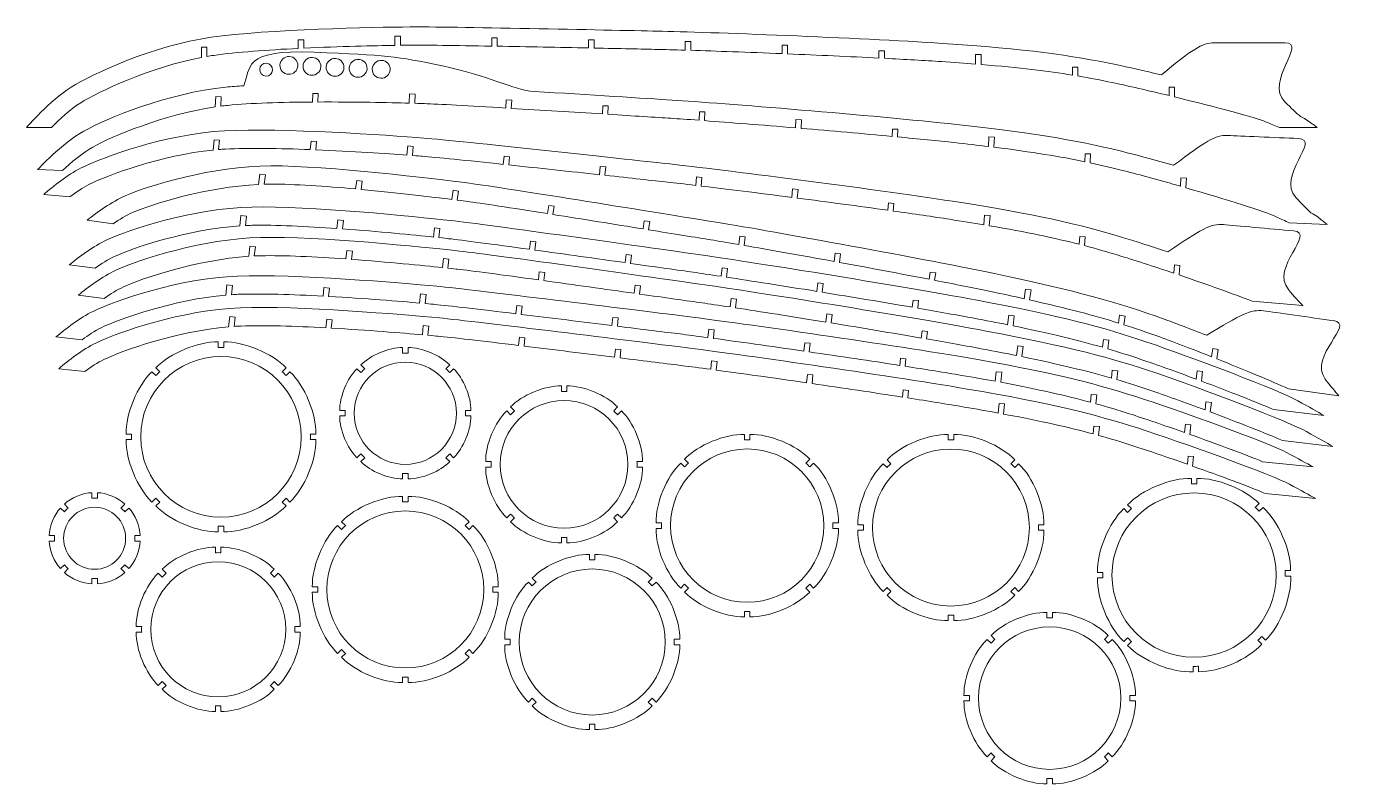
# Model space of a CAD drawing. Header units: inches. Extents: x 5 to 733, y -422 to -7.
import ezdxf

# ---------------------------------------------------------------- set-up
doc = ezdxf.new("R2010")
doc.units = ezdxf.units.IN
doc.header["$MEASUREMENT"] = 0
doc.layers.add('Layer 1', color=7, linetype='Continuous')

# ---------------------------------------------------------------- blocks, each defined once
blk = doc.blocks.new('block 2')
at = {"layer": 'Layer 1', "lineweight": 0}
blk.add_lwpolyline([(42.26, -139.42), (28, -137.71)], dxfattribs=at)
blk.add_open_spline([(28, -137.71), (33.34, -133.38), (41.3, -127.42), (48.6, -124.02), (61.02, -118.23), (96.34, -106.65), (128.03, -106.01), (159.73, -105.37), (217.13, -111.19), (236.94, -113.39), (256.75, -115.59), (344.96, -128.12), (371.17, -131.8), (397.38, -135.47), (480.19, -148.6), (525.36, -157.04), (570.54, -165.48), (594.64, -171.92), (618.2, -179.9), (641.76, -187.88), (692.07, -206.88), (700.86, -212.02), (707.06, -215.65), (711.82, -218.04), (715.22, -220.14), (715.22, -220.14), (687.62, -216.83), (687.62, -216.83), (678.33, -212.85), (663.22, -206.94), (648.08, -201.27), (648.08, -201.27), (648.08, -201.27), (648.08, -201.27), (648.08, -201.27), (648.7, -196.05), (648.7, -196.05), (648.7, -196.05), (645.72, -195.69), (645.72, -195.69), (645.72, -195.69), (645.18, -200.19), (645.18, -200.19), (634.21, -196.11), (623.4, -192.22), (614.99, -189.37), (609.14, -187.39), (603.22, -185.49), (596.81, -183.6), (596.81, -183.6), (596.81, -183.6), (596.81, -183.6), (596.81, -183.6), (597.39, -178.81), (597.39, -178.81), (597.39, -178.81), (594.41, -178.45), (594.41, -178.45), (594.41, -178.45), (593.9, -182.75), (593.9, -182.75), (593.9, -182.75), (593.89, -182.75), (593.89, -182.75), (580.86, -179), (565.64, -175.26), (544.94, -171.04), (544.94, -171.04), (545.6, -165.55), (545.6, -165.55), (545.6, -165.55), (542.62, -165.19), (542.62, -165.19), (542.62, -165.19), (541.99, -170.44), (541.99, -170.44), (536.27, -169.29), (530.14, -168.11), (523.53, -166.87), (514.54, -165.19), (504.01, -163.32), (492.72, -161.37), (492.72, -161.37), (493.22, -157.25), (493.22, -157.25), (493.22, -157.25), (490.24, -156.9), (490.24, -156.9), (490.24, -156.9), (489.76, -160.86), (489.76, -160.86), (473.97, -158.15), (456.83, -155.31), (440.39, -152.64), (440.39, -152.64), (440.95, -147.94), (440.95, -147.94), (440.95, -147.94), (437.97, -147.58), (437.97, -147.58), (437.97, -147.58), (437.42, -152.16), (437.42, -152.16), (418.93, -149.17), (401.48, -146.44), (388, -144.39), (388, -144.39), (388.56, -139.67), (388.56, -139.67), (388.56, -139.67), (385.59, -139.31), (385.59, -139.31), (385.59, -139.31), (385.03, -143.94), (385.03, -143.94), (378.88, -143.01), (373.69, -142.25), (369.78, -141.7), (365.95, -141.16), (360.79, -140.44), (354.71, -139.58), (348.99, -138.77), (342.48, -137.86), (335.52, -136.88), (335.52, -136.88), (336.06, -132.34), (336.06, -132.34), (336.06, -132.34), (333.08, -131.98), (333.08, -131.98), (333.08, -131.98), (332.55, -136.46), (332.55, -136.46), (316.86, -134.25), (299.15, -131.77), (283.02, -129.55), (283.02, -129.55), (283.02, -129.55), (283.02, -129.55), (283.02, -129.55), (283.56, -125.06), (283.56, -125.06), (283.56, -125.06), (280.58, -124.7), (280.58, -124.7), (280.58, -124.7), (280.05, -129.14), (280.05, -129.14), (260.25, -126.42), (243.22, -124.15), (235.84, -123.33), (234.91, -123.22), (233.05, -123.02), (230.45, -122.75), (230.45, -122.75), (231.05, -117.75), (231.05, -117.75), (231.05, -117.75), (228.07, -117.39), (228.07, -117.39), (228.07, -117.39), (227.47, -122.43), (227.47, -122.43), (216.65, -121.3), (197.5, -119.41), (177.65, -117.97), (177.65, -117.97), (178.19, -113.43), (178.19, -113.43), (178.19, -113.43), (175.21, -113.07), (175.21, -113.07), (175.21, -113.07), (174.65, -117.75), (174.65, -117.75), (157.89, -116.58), (140.9, -115.75), (128.24, -116.01), (126.99, -116.03), (125.74, -116.08), (124.49, -116.14), (124.49, -116.14), (125.09, -111.09), (125.09, -111.09), (125.09, -111.09), (122.11, -110.73), (122.11, -110.73), (122.11, -110.73), (121.44, -116.32), (121.44, -116.32), (92.95, -118.27), (62.93, -128.37), (52.82, -133.08), (49.38, -134.69), (45.69, -137), (42.26, -139.42)], degree=3, knots=[0, 0, 0, 0, 1, 1, 1, 2, 2, 2, 3, 3, 3, 4, 4, 4, 5, 5, 5, 6, 6, 6, 7, 7, 7, 8, 8, 8, 9, 9, 9, 10, 10, 10, 11, 11, 11, 12, 12, 12, 13, 13, 13, 14, 14, 14, 15, 15, 15, 16, 16, 16, 17, 17, 17, 18, 18, 18, 19, 19, 19, 20, 20, 20, 21, 21, 21, 22, 22, 22, 23, 23, 23, 24, 24, 24, 25, 25, 25, 26, 26, 26, 27, 27, 27, 28, 28, 28, 29, 29, 29, 30, 30, 30, 31, 31, 31, 32, 32, 32, 33, 33, 33, 34, 34, 34, 35, 35, 35, 36, 36, 36, 37, 37, 37, 38, 38, 38, 39, 39, 39, 40, 40, 40, 41, 41, 41, 42, 42, 42, 43, 43, 43, 44, 44, 44, 45, 45, 45, 46, 46, 46, 47, 47, 47, 48, 48, 48, 49, 49, 49, 50, 50, 50, 51, 51, 51, 52, 52, 52, 53, 53, 53, 54, 54, 54, 55, 55, 55, 56, 56, 56, 57, 57, 57, 58, 58, 58, 59, 59, 59, 60, 60, 60, 61, 61, 61, 62, 62, 62, 63, 63, 63, 64, 64, 64, 65, 65, 65, 65], dxfattribs=at)
blk = doc.blocks.new('block 3')
at = {"layer": 'Layer 1', "lineweight": 0}
blk.add_open_spline([(629.69, -130.59), (620.48, -127.53), (611.89, -124.78), (605.35, -122.79), (581.55, -115.55), (557.26, -109.87), (511.84, -102.85), (466.42, -95.83), (383.24, -85.3), (356.93, -82.45), (330.62, -79.6), (242.06, -69.84), (222.19, -68.26), (202.32, -66.68), (144.77, -62.67), (113.1, -64.3), (81.44, -65.94), (46.5, -78.61), (34.27, -84.79), (27.09, -88.42), (19.31, -94.62), (14.12, -99.13), (14.12, -99.13), (28.42, -100.39), (28.42, -100.39), (31.78, -97.86), (35.39, -95.43), (38.78, -93.72), (48.73, -88.69), (78.42, -77.66), (106.84, -74.81), (106.84, -74.81), (107.33, -69.2), (107.33, -69.2), (107.33, -69.2), (110.32, -69.47), (110.32, -69.47), (110.32, -69.47), (109.88, -74.53), (109.88, -74.53), (111.13, -74.44), (112.38, -74.35), (113.62, -74.29), (126.27, -73.64), (143.27, -73.92), (160.07, -74.58), (160.07, -74.58), (160.48, -69.88), (160.48, -69.88), (160.48, -69.88), (163.47, -70.14), (163.47, -70.14), (163.47, -70.14), (163.07, -74.7), (163.07, -74.7), (182.96, -75.52), (202.16, -76.81), (213.01, -77.6), (213.01, -77.6), (213.45, -72.54), (213.45, -72.54), (213.45, -72.54), (216.44, -72.81), (216.44, -72.81), (216.44, -72.81), (216, -77.82), (216, -77.82), (218.6, -78.01), (220.46, -78.15), (221.4, -78.23), (228.81, -78.82), (245.9, -80.56), (265.77, -82.65), (265.77, -82.65), (266.16, -78.2), (266.16, -78.2), (266.16, -78.2), (269.15, -78.46), (269.15, -78.46), (269.15, -78.46), (268.75, -82.97), (268.75, -82.97), (268.75, -82.97), (268.75, -82.97), (268.75, -82.97), (284.95, -84.69), (302.72, -86.61), (318.47, -88.32), (318.47, -88.32), (318.87, -83.83), (318.87, -83.83), (318.87, -83.83), (321.86, -84.09), (321.86, -84.09), (321.86, -84.09), (321.45, -88.64), (321.45, -88.64), (328.45, -89.41), (334.98, -90.12), (340.72, -90.74), (346.82, -91.41), (352, -91.98), (355.85, -92.39), (359.78, -92.82), (364.99, -93.42), (371.16, -94.15), (371.16, -94.15), (371.57, -89.51), (371.57, -89.51), (371.57, -89.51), (374.56, -89.77), (374.56, -89.77), (374.56, -89.77), (374.14, -94.51), (374.14, -94.51), (387.68, -96.13), (405.21, -98.32), (423.79, -100.73), (423.79, -100.73), (424.19, -96.13), (424.19, -96.13), (424.19, -96.13), (427.18, -96.4), (427.18, -96.4), (427.18, -96.4), (426.77, -101.11), (426.77, -101.11), (443.29, -103.26), (460.5, -105.57), (476.37, -107.78), (476.37, -107.78), (476.72, -103.8), (476.72, -103.8), (476.72, -103.8), (479.71, -104.07), (479.71, -104.07), (479.71, -104.07), (479.35, -108.2), (479.35, -108.2), (490.7, -109.79), (501.27, -111.33), (510.31, -112.73), (516.95, -113.76), (523.12, -114.75), (528.88, -115.72), (528.88, -115.72), (529.34, -110.45), (529.34, -110.45), (529.34, -110.45), (532.33, -110.72), (532.33, -110.72), (532.33, -110.72), (531.84, -116.23), (531.84, -116.23), (552.67, -119.8), (567.99, -123.05), (581.14, -126.39), (581.14, -126.39), (581.14, -126.39), (581.14, -126.39), (581.14, -126.39), (581.52, -122.08), (581.52, -122.08), (581.52, -122.08), (584.51, -122.35), (584.51, -122.35), (584.51, -122.35), (584.09, -127.15), (584.09, -127.15), (584.09, -127.15), (584.09, -127.15), (584.09, -127.15), (590.55, -128.84), (596.53, -130.56), (602.44, -132.35), (610.93, -134.94), (621.85, -138.48), (632.95, -142.22), (632.95, -142.22), (633.35, -137.7), (633.35, -137.7), (633.35, -137.7), (636.34, -137.96), (636.34, -137.96), (636.34, -137.96), (635.88, -143.21), (635.88, -143.21), (635.88, -143.21), (635.88, -143.21), (635.88, -143.21), (651.19, -148.4), (666.48, -153.83), (675.89, -157.52), (675.89, -157.52), (703.58, -159.96), (703.58, -159.96), (703.58, -159.96), (703.65, -160), (703.65, -160), (701.54, -157.85), (698.96, -155), (695.77, -151.19), (685.52, -138.96), (711.25, -120.15), (698.6, -119.03), (685.95, -117.92), (666.98, -116.24), (660.13, -115.64), (653.27, -115.03), (647.68, -118.26), (629.69, -130.59)], degree=3, knots=[0, 0, 0, 0, 1, 1, 1, 2, 2, 2, 3, 3, 3, 4, 4, 4, 5, 5, 5, 6, 6, 6, 7, 7, 7, 8, 8, 8, 9, 9, 9, 10, 10, 10, 11, 11, 11, 12, 12, 12, 13, 13, 13, 14, 14, 14, 15, 15, 15, 16, 16, 16, 17, 17, 17, 18, 18, 18, 19, 19, 19, 20, 20, 20, 21, 21, 21, 22, 22, 22, 23, 23, 23, 24, 24, 24, 25, 25, 25, 26, 26, 26, 27, 27, 27, 28, 28, 28, 29, 29, 29, 30, 30, 30, 31, 31, 31, 32, 32, 32, 33, 33, 33, 34, 34, 34, 35, 35, 35, 36, 36, 36, 37, 37, 37, 38, 38, 38, 39, 39, 39, 40, 40, 40, 41, 41, 41, 42, 42, 42, 43, 43, 43, 44, 44, 44, 45, 45, 45, 46, 46, 46, 47, 47, 47, 48, 48, 48, 49, 49, 49, 50, 50, 50, 51, 51, 51, 52, 52, 52, 53, 53, 53, 54, 54, 54, 55, 55, 55, 56, 56, 56, 57, 57, 57, 58, 58, 58, 59, 59, 59, 60, 60, 60, 61, 61, 61, 62, 62, 62, 63, 63, 63, 64, 64, 64, 65, 65, 65, 66, 66, 66, 67, 67, 67, 68, 68, 68, 69, 69, 69, 70, 70, 70, 70], dxfattribs=at)
blk = doc.blocks.new('block 4')
at = {"layer": 'Layer 1', "lineweight": 0}
blk.add_open_spline([(650.99, -176.2), (641.95, -172.67), (633.51, -169.48), (627.08, -167.15), (603.69, -158.71), (579.72, -151.78), (534.72, -142.44), (489.72, -133.1), (407.19, -118.31), (381.06, -114.11), (354.93, -109.91), (266.99, -95.61), (247.23, -93.02), (227.46, -90.42), (170.2, -83.46), (138.49, -83.46), (106.79, -83.47), (71.24, -94.33), (58.71, -99.88), (51.35, -103.13), (43.27, -108.93), (37.85, -113.15), (37.85, -113.15), (52.07, -115.15), (52.07, -115.15), (55.55, -112.8), (59.28, -110.56), (62.75, -109.02), (72.95, -104.51), (103.17, -95.02), (131.7, -93.63), (131.7, -93.63), (132.48, -88.06), (132.48, -88.06), (132.48, -88.06), (135.45, -88.48), (135.45, -88.48), (135.45, -88.48), (134.74, -93.52), (134.74, -93.52), (136, -93.48), (137.25, -93.46), (138.49, -93.46), (151.16, -93.46), (168.13, -94.62), (184.87, -96.14), (184.87, -96.14), (185.52, -91.46), (185.52, -91.46), (185.52, -91.46), (188.49, -91.88), (188.49, -91.88), (188.49, -91.88), (187.86, -96.41), (187.86, -96.41), (207.68, -98.25), (226.79, -100.53), (237.58, -101.87), (237.58, -101.87), (238.28, -96.85), (238.28, -96.85), (238.28, -96.85), (241.26, -97.26), (241.26, -97.26), (241.26, -97.26), (240.56, -102.24), (240.56, -102.24), (243.15, -102.57), (245, -102.81), (245.93, -102.93), (253.3, -103.9), (270.28, -106.52), (290.01, -109.63), (290.01, -109.63), (290.63, -105.2), (290.63, -105.2), (290.63, -105.2), (293.6, -105.62), (293.6, -105.62), (293.6, -105.62), (292.97, -110.1), (292.97, -110.1), (292.97, -110.1), (292.97, -110.1), (292.97, -110.1), (309.06, -112.65), (326.72, -115.48), (342.36, -118), (342.36, -118), (342.98, -113.53), (342.98, -113.53), (342.98, -113.53), (345.95, -113.95), (345.95, -113.95), (345.95, -113.95), (345.32, -118.48), (345.32, -118.48), (352.26, -119.6), (358.75, -120.64), (364.45, -121.56), (370.51, -122.54), (375.65, -123.37), (379.48, -123.99), (383.38, -124.61), (388.55, -125.48), (394.68, -126.53), (394.68, -126.53), (395.33, -121.91), (395.33, -121.91), (395.33, -121.91), (398.3, -122.33), (398.3, -122.33), (398.3, -122.33), (397.64, -127.04), (397.64, -127.04), (411.07, -129.36), (428.47, -132.44), (446.9, -135.8), (446.9, -135.8), (447.54, -131.23), (447.54, -131.23), (447.54, -131.23), (450.51, -131.65), (450.51, -131.65), (450.51, -131.65), (449.85, -136.34), (449.85, -136.34), (466.24, -139.33), (483.31, -142.52), (499.05, -145.55), (499.05, -145.55), (499.6, -141.59), (499.6, -141.59), (499.6, -141.59), (502.57, -142.01), (502.57, -142.01), (502.57, -142.01), (502, -146.12), (502, -146.12), (513.25, -148.29), (523.73, -150.37), (532.69, -152.23), (539.27, -153.6), (545.38, -154.91), (551.08, -156.17), (551.08, -156.17), (551.81, -150.93), (551.81, -150.93), (551.81, -150.93), (554.78, -151.35), (554.78, -151.35), (554.78, -151.35), (554.01, -156.83), (554.01, -156.83), (574.63, -161.46), (589.76, -165.5), (602.72, -169.51), (602.72, -169.51), (602.72, -169.51), (602.72, -169.51), (602.72, -169.51), (603.32, -165.23), (603.32, -165.23), (603.32, -165.23), (606.3, -165.65), (606.3, -165.65), (606.3, -165.65), (605.63, -170.42), (605.63, -170.42), (605.63, -170.42), (605.63, -170.42), (605.63, -170.42), (611.99, -172.44), (617.87, -174.46), (623.68, -176.56), (632.04, -179.58), (642.76, -183.67), (653.65, -187.98), (653.65, -187.98), (654.28, -183.49), (654.28, -183.49), (654.28, -183.49), (657.25, -183.91), (657.25, -183.91), (657.25, -183.91), (656.52, -189.12), (656.52, -189.12), (656.52, -189.12), (656.52, -189.12), (656.52, -189.12), (671.55, -195.09), (686.54, -201.3), (695.75, -205.46), (695.75, -205.46), (723.27, -209.33), (723.27, -209.33), (723.27, -209.33), (723.34, -209.37), (723.34, -209.37), (721.35, -207.11), (718.92, -204.13), (715.92, -200.16), (706.32, -187.43), (732.98, -169.96), (720.41, -168.2), (707.83, -166.43), (688.97, -163.79), (682.16, -162.83), (675.34, -161.87), (669.59, -164.81), (650.99, -176.2)], degree=3, knots=[0, 0, 0, 0, 1, 1, 1, 2, 2, 2, 3, 3, 3, 4, 4, 4, 5, 5, 5, 6, 6, 6, 7, 7, 7, 8, 8, 8, 9, 9, 9, 10, 10, 10, 11, 11, 11, 12, 12, 12, 13, 13, 13, 14, 14, 14, 15, 15, 15, 16, 16, 16, 17, 17, 17, 18, 18, 18, 19, 19, 19, 20, 20, 20, 21, 21, 21, 22, 22, 22, 23, 23, 23, 24, 24, 24, 25, 25, 25, 26, 26, 26, 27, 27, 27, 28, 28, 28, 29, 29, 29, 30, 30, 30, 31, 31, 31, 32, 32, 32, 33, 33, 33, 34, 34, 34, 35, 35, 35, 36, 36, 36, 37, 37, 37, 38, 38, 38, 39, 39, 39, 40, 40, 40, 41, 41, 41, 42, 42, 42, 43, 43, 43, 44, 44, 44, 45, 45, 45, 46, 46, 46, 47, 47, 47, 48, 48, 48, 49, 49, 49, 50, 50, 50, 51, 51, 51, 52, 52, 52, 53, 53, 53, 54, 54, 54, 55, 55, 55, 56, 56, 56, 57, 57, 57, 58, 58, 58, 59, 59, 59, 60, 60, 60, 61, 61, 61, 62, 62, 62, 63, 63, 63, 64, 64, 64, 65, 65, 65, 66, 66, 66, 67, 67, 67, 68, 68, 68, 69, 69, 69, 70, 70, 70, 70], dxfattribs=at)
blk = doc.blocks.new('block 5')
at = {"layer": 'Layer 1', "lineweight": 0}
blk.add_lwpolyline([(47.17, -156.04), (32.91, -154.33)], dxfattribs=at)
blk.add_open_spline([(32.91, -154.33), (38.25, -149.99), (46.22, -144.04), (53.51, -140.64), (65.94, -134.86), (101.26, -123.3), (132.96, -122.67), (164.66, -122.05), (222.05, -127.89), (241.86, -130.1), (261.67, -132.31), (349.88, -144.88), (376.08, -148.57), (402.29, -152.26), (485.09, -165.43), (530.27, -173.89), (575.44, -182.35), (599.54, -188.8), (623.09, -196.79), (646.65, -204.78), (696.94, -223.81), (705.74, -228.95), (711.94, -232.58), (716.7, -234.97), (720.09, -237.08), (720.09, -237.08), (692.49, -233.75), (692.49, -233.75), (683.21, -229.77), (668.1, -223.85), (652.96, -218.18), (652.96, -218.18), (652.96, -218.18), (652.96, -218.18), (652.96, -218.18), (653.59, -212.95), (653.59, -212.95), (653.59, -212.95), (650.61, -212.59), (650.61, -212.59), (650.61, -212.59), (650.07, -217.09), (650.07, -217.09), (639.09, -213), (628.29, -209.12), (619.88, -206.26), (614.03, -204.28), (608.11, -202.37), (601.7, -200.48), (601.7, -200.48), (601.71, -200.48), (601.71, -200.48), (601.71, -200.48), (602.28, -195.69), (602.28, -195.69), (602.28, -195.69), (599.3, -195.33), (599.3, -195.33), (599.3, -195.33), (598.79, -199.63), (598.79, -199.63), (598.79, -199.63), (598.79, -199.63), (598.79, -199.63), (585.75, -195.87), (570.54, -192.13), (549.84, -187.9), (549.84, -187.9), (550.5, -182.41), (550.5, -182.41), (550.5, -182.41), (547.52, -182.05), (547.52, -182.05), (547.52, -182.05), (546.89, -187.3), (546.89, -187.3), (541.17, -186.15), (535.03, -184.96), (528.43, -183.72), (519.44, -182.04), (508.91, -180.16), (497.62, -178.2), (497.62, -178.2), (498.12, -174.09), (498.12, -174.09), (498.12, -174.09), (495.14, -173.73), (495.14, -173.73), (495.14, -173.73), (494.66, -177.69), (494.66, -177.69), (478.87, -174.97), (461.74, -172.12), (445.29, -169.45), (445.29, -169.45), (445.86, -164.75), (445.86, -164.75), (445.86, -164.75), (442.88, -164.39), (442.88, -164.39), (442.88, -164.39), (442.33, -168.97), (442.33, -168.97), (423.84, -165.97), (406.39, -163.23), (392.91, -161.17), (392.91, -161.17), (393.48, -156.45), (393.48, -156.45), (393.48, -156.45), (390.5, -156.09), (390.5, -156.09), (390.5, -156.09), (389.94, -160.72), (389.94, -160.72), (383.79, -159.79), (378.6, -159.03), (374.69, -158.48), (370.86, -157.94), (365.7, -157.21), (359.62, -156.35), (353.9, -155.54), (347.4, -154.62), (340.43, -153.63), (340.43, -153.63), (340.98, -149.1), (340.98, -149.1), (340.98, -149.1), (338, -148.74), (338, -148.74), (338, -148.74), (337.46, -153.22), (337.46, -153.22), (321.77, -151), (304.07, -148.52), (287.93, -146.29), (287.93, -146.29), (287.93, -146.28), (287.93, -146.28), (287.93, -146.28), (288.47, -141.79), (288.47, -141.79), (288.47, -141.79), (285.5, -141.43), (285.5, -141.43), (285.5, -141.43), (284.96, -145.88), (284.96, -145.88), (265.17, -143.15), (248.14, -140.86), (240.76, -140.04), (239.83, -139.94), (237.97, -139.73), (235.37, -139.45), (235.37, -139.45), (235.97, -134.46), (235.97, -134.46), (235.97, -134.46), (233, -134.1), (233, -134.1), (233, -134.1), (232.39, -139.14), (232.39, -139.14), (221.57, -138.01), (202.42, -136.11), (182.57, -134.65), (182.57, -134.65), (183.12, -130.11), (183.12, -130.11), (183.12, -130.11), (180.14, -129.75), (180.14, -129.75), (180.14, -129.75), (179.57, -134.44), (179.57, -134.44), (162.81, -133.25), (145.82, -132.42), (133.16, -132.67), (131.91, -132.7), (130.66, -132.74), (129.41, -132.8), (129.41, -132.8), (130.02, -127.75), (130.02, -127.75), (130.02, -127.75), (127.04, -127.39), (127.04, -127.39), (127.04, -127.39), (126.37, -132.97), (126.37, -132.97), (97.88, -134.92), (67.85, -145), (57.74, -149.71), (54.3, -151.31), (50.61, -153.63), (47.17, -156.04)], degree=3, knots=[0, 0, 0, 0, 1, 1, 1, 2, 2, 2, 3, 3, 3, 4, 4, 4, 5, 5, 5, 6, 6, 6, 7, 7, 7, 8, 8, 8, 9, 9, 9, 10, 10, 10, 11, 11, 11, 12, 12, 12, 13, 13, 13, 14, 14, 14, 15, 15, 15, 16, 16, 16, 17, 17, 17, 18, 18, 18, 19, 19, 19, 20, 20, 20, 21, 21, 21, 22, 22, 22, 23, 23, 23, 24, 24, 24, 25, 25, 25, 26, 26, 26, 27, 27, 27, 28, 28, 28, 29, 29, 29, 30, 30, 30, 31, 31, 31, 32, 32, 32, 33, 33, 33, 34, 34, 34, 35, 35, 35, 36, 36, 36, 37, 37, 37, 38, 38, 38, 39, 39, 39, 40, 40, 40, 41, 41, 41, 42, 42, 42, 43, 43, 43, 44, 44, 44, 45, 45, 45, 46, 46, 46, 47, 47, 47, 48, 48, 48, 49, 49, 49, 50, 50, 50, 51, 51, 51, 52, 52, 52, 53, 53, 53, 54, 54, 54, 55, 55, 55, 56, 56, 56, 57, 57, 57, 58, 58, 58, 59, 59, 59, 60, 60, 60, 61, 61, 61, 62, 62, 62, 63, 63, 63, 64, 64, 64, 65, 65, 65, 65], dxfattribs=at)
blk = doc.blocks.new('block 6')
at = {"layer": 'Layer 1', "lineweight": 0}
blk.add_lwpolyline([(35.06, -178.61), (20.77, -177.14)], dxfattribs=at)
blk.add_open_spline([(20.77, -177.14), (26.04, -172.71), (33.9, -166.63), (41.14, -163.11), (53.46, -157.11), (88.59, -144.95), (120.27, -143.79), (151.95, -142.63), (209.44, -147.5), (229.28, -149.37), (249.13, -151.25), (337.53, -162.33), (363.8, -165.57), (390.06, -168.81), (473.08, -180.58), (518.39, -188.27), (563.7, -195.96), (587.9, -202.01), (611.59, -209.6), (635.27, -217.19), (685.89, -235.36), (694.77, -240.35), (701.03, -243.87), (705.82, -246.18), (709.25, -248.23), (709.25, -248.23), (681.6, -245.37), (681.6, -245.37), (672.25, -241.55), (657.05, -235.89), (641.81, -230.47), (641.81, -230.47), (641.81, -230.47), (641.81, -230.47), (641.81, -230.47), (642.35, -225.24), (642.35, -225.24), (642.35, -225.24), (639.37, -224.93), (639.37, -224.93), (639.37, -224.93), (638.9, -229.44), (638.9, -229.44), (627.86, -225.53), (616.99, -221.83), (608.54, -219.12), (602.65, -217.24), (596.7, -215.43), (590.26, -213.64), (590.26, -213.64), (590.27, -213.64), (590.27, -213.64), (590.27, -213.64), (590.76, -208.85), (590.76, -208.85), (590.76, -208.85), (587.78, -208.54), (587.78, -208.54), (587.78, -208.54), (587.33, -212.84), (587.33, -212.84), (587.33, -212.84), (587.33, -212.84), (587.33, -212.84), (574.24, -209.31), (558.96, -205.82), (538.19, -201.94), (538.19, -201.94), (538.76, -196.44), (538.76, -196.44), (538.76, -196.44), (535.78, -196.14), (535.78, -196.14), (535.78, -196.14), (535.23, -201.4), (535.23, -201.4), (529.49, -200.34), (523.34, -199.25), (516.71, -198.13), (507.7, -196.6), (497.14, -194.9), (485.82, -193.14), (485.82, -193.14), (486.25, -189.01), (486.25, -189.01), (486.25, -189.01), (483.26, -188.7), (483.26, -188.7), (483.26, -188.7), (482.85, -192.68), (482.85, -192.68), (467.01, -190.22), (449.84, -187.66), (433.35, -185.27), (433.35, -185.27), (433.84, -180.56), (433.84, -180.56), (433.84, -180.56), (430.85, -180.25), (430.85, -180.25), (430.85, -180.25), (430.38, -184.84), (430.38, -184.84), (411.84, -182.16), (394.34, -179.71), (380.83, -177.88), (380.83, -177.88), (381.32, -173.15), (381.32, -173.15), (381.32, -173.15), (378.34, -172.84), (378.34, -172.84), (378.34, -172.84), (377.86, -177.48), (377.86, -177.48), (371.69, -176.65), (366.49, -175.98), (362.57, -175.49), (358.73, -175.02), (353.56, -174.38), (347.47, -173.62), (341.74, -172.91), (335.22, -172.1), (328.23, -171.23), (328.23, -171.23), (328.7, -166.69), (328.7, -166.69), (328.7, -166.69), (325.72, -166.38), (325.72, -166.38), (325.72, -166.38), (325.26, -170.87), (325.26, -170.87), (309.54, -168.92), (291.79, -166.73), (275.62, -164.78), (275.62, -164.78), (275.62, -164.77), (275.62, -164.77), (275.62, -164.77), (276.08, -160.27), (276.08, -160.27), (276.08, -160.27), (273.1, -159.96), (273.1, -159.96), (273.1, -159.96), (272.64, -164.42), (272.64, -164.42), (252.81, -162.02), (235.74, -160.03), (228.34, -159.33), (227.41, -159.24), (225.55, -159.07), (222.95, -158.84), (222.95, -158.84), (223.47, -153.83), (223.47, -153.83), (223.47, -153.83), (220.48, -153.53), (220.48, -153.53), (220.48, -153.53), (219.96, -158.57), (219.96, -158.57), (209.13, -157.62), (189.95, -156.05), (170.07, -154.93), (170.07, -154.93), (170.54, -150.38), (170.54, -150.38), (170.54, -150.38), (167.56, -150.07), (167.56, -150.07), (167.56, -150.07), (167.07, -154.76), (167.07, -154.76), (150.29, -153.86), (133.29, -153.32), (120.64, -153.79), (119.39, -153.83), (118.14, -153.89), (116.89, -153.98), (116.89, -153.98), (117.41, -148.91), (117.41, -148.91), (117.41, -148.91), (114.43, -148.61), (114.43, -148.61), (114.43, -148.61), (113.85, -154.2), (113.85, -154.2), (85.4, -156.63), (55.54, -167.22), (45.51, -172.1), (42.1, -173.76), (38.45, -176.14), (35.06, -178.61)], degree=3, knots=[0, 0, 0, 0, 1, 1, 1, 2, 2, 2, 3, 3, 3, 4, 4, 4, 5, 5, 5, 6, 6, 6, 7, 7, 7, 8, 8, 8, 9, 9, 9, 10, 10, 10, 11, 11, 11, 12, 12, 12, 13, 13, 13, 14, 14, 14, 15, 15, 15, 16, 16, 16, 17, 17, 17, 18, 18, 18, 19, 19, 19, 20, 20, 20, 21, 21, 21, 22, 22, 22, 23, 23, 23, 24, 24, 24, 25, 25, 25, 26, 26, 26, 27, 27, 27, 28, 28, 28, 29, 29, 29, 30, 30, 30, 31, 31, 31, 32, 32, 32, 33, 33, 33, 34, 34, 34, 35, 35, 35, 36, 36, 36, 37, 37, 37, 38, 38, 38, 39, 39, 39, 40, 40, 40, 41, 41, 41, 42, 42, 42, 43, 43, 43, 44, 44, 44, 45, 45, 45, 46, 46, 46, 47, 47, 47, 48, 48, 48, 49, 49, 49, 50, 50, 50, 51, 51, 51, 52, 52, 52, 53, 53, 53, 54, 54, 54, 55, 55, 55, 56, 56, 56, 57, 57, 57, 58, 58, 58, 59, 59, 59, 60, 60, 60, 61, 61, 61, 62, 62, 62, 63, 63, 63, 64, 64, 64, 65, 65, 65, 65], dxfattribs=at)
blk = doc.blocks.new('block 7')
at = {"layer": 'Layer 1', "lineweight": 0}
blk.add_lwpolyline([(36.55, -195.96), (22.26, -194.49)], dxfattribs=at)
blk.add_open_spline([(22.26, -194.49), (27.53, -190.06), (35.39, -183.98), (42.63, -180.45), (54.95, -174.46), (90.07, -162.3), (121.76, -161.14), (153.44, -159.98), (210.93, -164.85), (230.77, -166.72), (250.62, -168.59), (339.02, -179.67), (365.29, -182.92), (391.55, -186.16), (474.56, -197.92), (519.88, -205.62), (565.19, -213.31), (589.39, -219.36), (613.08, -226.94), (636.76, -234.53), (687.38, -252.7), (696.26, -257.7), (702.51, -261.22), (707.31, -263.53), (710.74, -265.58), (710.74, -265.58), (683.09, -262.72), (683.09, -262.72), (673.74, -258.9), (658.54, -253.24), (643.3, -247.82), (643.3, -247.82), (643.3, -247.82), (643.3, -247.82), (643.3, -247.82), (643.84, -242.58), (643.84, -242.58), (643.84, -242.58), (640.85, -242.27), (640.85, -242.27), (640.85, -242.27), (640.39, -246.79), (640.39, -246.79), (629.34, -242.88), (618.48, -239.18), (610.02, -236.47), (604.14, -234.58), (598.19, -232.78), (591.75, -230.99), (591.75, -230.99), (591.75, -230.99), (591.75, -230.99), (591.75, -230.99), (592.25, -226.2), (592.25, -226.2), (592.25, -226.2), (589.27, -225.89), (589.27, -225.89), (589.27, -225.89), (588.82, -230.19), (588.82, -230.19), (588.82, -230.19), (588.82, -230.19), (588.82, -230.19), (575.72, -226.65), (560.45, -223.17), (539.68, -219.29), (539.68, -219.29), (540.25, -213.79), (540.25, -213.79), (540.25, -213.79), (537.26, -213.48), (537.26, -213.48), (537.26, -213.48), (536.72, -218.74), (536.72, -218.74), (530.98, -217.69), (524.83, -216.6), (518.2, -215.48), (509.19, -213.94), (498.63, -212.25), (487.31, -210.48), (487.31, -210.48), (487.73, -206.36), (487.73, -206.36), (487.73, -206.36), (484.75, -206.05), (484.75, -206.05), (484.75, -206.05), (484.34, -210.02), (484.34, -210.02), (468.5, -207.57), (451.32, -205.01), (434.84, -202.62), (434.84, -202.62), (435.32, -197.91), (435.32, -197.91), (435.32, -197.91), (432.34, -197.6), (432.34, -197.6), (432.34, -197.6), (431.87, -202.19), (431.87, -202.19), (413.33, -199.5), (395.83, -197.05), (382.32, -195.23), (382.32, -195.23), (382.81, -190.5), (382.81, -190.5), (382.81, -190.5), (379.82, -190.19), (379.82, -190.19), (379.82, -190.19), (379.35, -194.83), (379.35, -194.83), (373.18, -194), (367.98, -193.33), (364.06, -192.84), (360.22, -192.37), (355.05, -191.72), (348.96, -190.97), (343.23, -190.26), (336.7, -189.45), (329.72, -188.58), (329.72, -188.58), (330.19, -184.04), (330.19, -184.04), (330.19, -184.04), (327.21, -183.73), (327.21, -183.73), (327.21, -183.73), (326.75, -188.21), (326.75, -188.21), (311.02, -186.27), (293.28, -184.08), (277.11, -182.12), (277.11, -182.12), (277.11, -182.12), (277.11, -182.12), (277.11, -182.12), (277.57, -177.62), (277.57, -177.62), (277.57, -177.62), (274.59, -177.31), (274.59, -177.31), (274.59, -177.31), (274.13, -181.76), (274.13, -181.76), (254.3, -179.37), (237.23, -177.37), (229.83, -176.68), (228.9, -176.59), (227.04, -176.42), (224.44, -176.18), (224.44, -176.18), (224.96, -171.18), (224.96, -171.18), (224.96, -171.18), (221.97, -170.87), (221.97, -170.87), (221.97, -170.87), (221.45, -175.92), (221.45, -175.92), (210.62, -174.97), (191.44, -173.4), (171.56, -172.28), (171.56, -172.28), (172.03, -167.73), (172.03, -167.73), (172.03, -167.73), (169.05, -167.42), (169.05, -167.42), (169.05, -167.42), (168.56, -172.11), (168.56, -172.11), (151.78, -171.21), (134.78, -170.67), (122.13, -171.13), (120.88, -171.18), (119.63, -171.24), (118.38, -171.32), (118.38, -171.32), (118.9, -166.26), (118.9, -166.26), (118.9, -166.26), (115.92, -165.95), (115.92, -165.95), (115.92, -165.95), (115.34, -171.55), (115.34, -171.55), (86.89, -173.97), (57.03, -184.57), (47, -189.45), (43.59, -191.11), (39.94, -193.49), (36.55, -195.96)], degree=3, knots=[0, 0, 0, 0, 1, 1, 1, 2, 2, 2, 3, 3, 3, 4, 4, 4, 5, 5, 5, 6, 6, 6, 7, 7, 7, 8, 8, 8, 9, 9, 9, 10, 10, 10, 11, 11, 11, 12, 12, 12, 13, 13, 13, 14, 14, 14, 15, 15, 15, 16, 16, 16, 17, 17, 17, 18, 18, 18, 19, 19, 19, 20, 20, 20, 21, 21, 21, 22, 22, 22, 23, 23, 23, 24, 24, 24, 25, 25, 25, 26, 26, 26, 27, 27, 27, 28, 28, 28, 29, 29, 29, 30, 30, 30, 31, 31, 31, 32, 32, 32, 33, 33, 33, 34, 34, 34, 35, 35, 35, 36, 36, 36, 37, 37, 37, 38, 38, 38, 39, 39, 39, 40, 40, 40, 41, 41, 41, 42, 42, 42, 43, 43, 43, 44, 44, 44, 45, 45, 45, 46, 46, 46, 47, 47, 47, 48, 48, 48, 49, 49, 49, 50, 50, 50, 51, 51, 51, 52, 52, 52, 53, 53, 53, 54, 54, 54, 55, 55, 55, 56, 56, 56, 57, 57, 57, 58, 58, 58, 59, 59, 59, 60, 60, 60, 61, 61, 61, 62, 62, 62, 63, 63, 63, 64, 64, 64, 65, 65, 65, 65], dxfattribs=at)
blk = doc.blocks.new('block 9')
at = {"layer": 'Layer 1', "lineweight": 0}
for points in [[(139.42, -31.02), (139.51, -29.06), (137.99, -27.41), (136.04, -27.33), (134.08, -27.24), (132.43, -28.76), (132.35, -30.71), (132.27, -32.67), (133.78, -34.32), (135.74, -34.4), (137.69, -34.49), (139.34, -32.97), (139.42, -31.02)], [(153.21, -28.7), (153.32, -26), (151.23, -23.72), (148.53, -23.61), (145.83, -23.49), (143.55, -25.59), (143.43, -28.29), (143.32, -30.99), (145.41, -33.27), (148.11, -33.38), (150.81, -33.5), (153.09, -31.4), (153.21, -28.7)], [(165.86, -29.24), (165.97, -26.54), (163.88, -24.26), (161.18, -24.15), (158.48, -24.03), (156.2, -26.13), (156.08, -28.83), (155.97, -31.53), (158.06, -33.81), (160.76, -33.92), (163.46, -34.04), (165.74, -31.94), (165.86, -29.24)], [(178.51, -29.78), (178.62, -27.08), (176.53, -24.8), (173.83, -24.69), (171.13, -24.57), (168.85, -26.67), (168.73, -29.37), (168.62, -32.06), (170.71, -34.35), (173.41, -34.46), (176.11, -34.58), (178.39, -32.48), (178.51, -29.78)], [(191.16, -30.32), (191.27, -27.62), (189.18, -25.34), (186.48, -25.22), (183.78, -25.11), (181.5, -27.2), (181.38, -29.9), (181.27, -32.6), (183.36, -34.89), (186.06, -35), (188.76, -35.12), (191.04, -33.02), (191.16, -30.32)], [(203.81, -30.86), (203.92, -28.16), (201.83, -25.88), (199.13, -25.76), (196.43, -25.65), (194.15, -27.74), (194.03, -30.44), (193.92, -33.14), (196.01, -35.42), (198.71, -35.54), (201.41, -35.65), (203.69, -33.56), (203.81, -30.86)]]:
    blk.add_open_spline(points, degree=3, knots=[0, 0, 0, 0, 1, 1, 1, 2, 2, 2, 3, 3, 3, 4, 4, 4, 4], dxfattribs=at)
blk = doc.blocks.new('block 8')
at = {"layer": 'Layer 1', "lineweight": 0}
blk.add_open_spline([(708.11, -109.2), (709.57, -109.95), (710.78, -110.68), (711.78, -111.44), (715.2, -114.05), (715.2, -114.05), (715.2, -114.05), (715.2, -114.05), (716.98, -115.54), (716.98, -115.54), (716.98, -115.54), (696.21, -114.66), (696.21, -114.66), (693.99, -113.65), (691.52, -112.51), (688.74, -111.16), (683.79, -108.76), (661.73, -101.88), (639.65, -95.5), (639.65, -95.5), (639.65, -95.5), (639.65, -95.5), (639.65, -95.5), (639.87, -90.24), (639.87, -90.24), (639.87, -90.24), (636.87, -90.11), (636.87, -90.11), (636.87, -90.11), (636.68, -94.64), (636.68, -94.64), (625.42, -91.41), (614.35, -88.37), (605.75, -86.17), (599.76, -84.65), (593.72, -83.2), (587.18, -81.81), (587.18, -81.81), (587.18, -81.81), (587.18, -81.81), (587.18, -81.81), (587.39, -76.99), (587.39, -76.99), (587.39, -76.99), (584.39, -76.87), (584.39, -76.87), (584.39, -76.87), (584.21, -81.19), (584.21, -81.19), (584.21, -81.19), (584.2, -81.19), (584.2, -81.19), (570.92, -78.45), (555.46, -75.89), (534.5, -73.27), (534.5, -73.27), (534.73, -67.75), (534.73, -67.75), (534.73, -67.75), (531.73, -67.62), (531.73, -67.62), (531.73, -67.62), (531.51, -72.9), (531.51, -72.9), (525.72, -72.19), (519.51, -71.48), (512.83, -70.76), (503.74, -69.77), (493.1, -68.71), (481.69, -67.64), (481.69, -67.64), (481.87, -63.49), (481.87, -63.49), (481.87, -63.49), (478.87, -63.36), (478.87, -63.36), (478.87, -63.36), (478.7, -67.36), (478.7, -67.36), (462.74, -65.86), (445.44, -64.35), (428.84, -62.95), (428.84, -62.95), (429.04, -58.22), (429.04, -58.22), (429.04, -58.22), (426.04, -58.09), (426.04, -58.09), (426.04, -58.09), (425.85, -62.7), (425.85, -62.7), (407.18, -61.14), (389.57, -59.75), (375.97, -58.74), (375.97, -58.74), (376.17, -53.99), (376.17, -53.99), (376.17, -53.99), (373.18, -53.86), (373.18, -53.86), (373.18, -53.86), (372.98, -58.52), (372.98, -58.52), (366.78, -58.07), (361.54, -57.71), (357.6, -57.46), (353.74, -57.22), (348.54, -56.89), (342.41, -56.5), (336.65, -56.13), (330.09, -55.72), (323.07, -55.28), (323.07, -55.28), (323.26, -50.71), (323.26, -50.71), (323.26, -50.71), (320.27, -50.58), (320.27, -50.58), (320.27, -50.58), (320.08, -55.09), (320.08, -55.09), (304.27, -54.09), (286.42, -52.98), (270.16, -52), (270.16, -52), (270.16, -52), (270.16, -52), (270.16, -52), (270.35, -47.48), (270.35, -47.48), (270.35, -47.48), (267.36, -47.35), (267.36, -47.35), (267.36, -47.35), (267.17, -51.82), (267.17, -51.82), (247.22, -50.63), (230.07, -49.67), (222.64, -49.42), (221.71, -49.39), (219.84, -49.33), (217.23, -49.25), (217.23, -49.25), (217.44, -44.23), (217.44, -44.23), (217.44, -44.23), (214.45, -44.1), (214.45, -44.1), (214.45, -44.1), (214.23, -49.17), (214.23, -49.17), (203.36, -48.87), (184.12, -48.46), (164.21, -48.54), (164.21, -48.54), (164.41, -43.97), (164.41, -43.97), (164.41, -43.97), (161.41, -43.84), (161.41, -43.84), (161.41, -43.84), (161.21, -48.55), (161.21, -48.55), (144.41, -48.67), (127.4, -49.15), (114.8, -50.38), (113.56, -50.5), (112.32, -50.64), (111.07, -50.79), (111.07, -50.79), (111.29, -45.71), (111.29, -45.71), (111.29, -45.71), (108.29, -45.58), (108.29, -45.58), (108.29, -45.58), (108.05, -51.2), (108.05, -51.2), (79.79, -55.34), (50.63, -67.71), (40.92, -73.19), (35.2, -76.41), (28.91, -81.81), (24.38, -86.05), (24.38, -86.05), (10.75, -85.47), (10.75, -85.47), (10.75, -85.47), (24.07, -71.21), (36.01, -64.48), (47.94, -57.75), (82.27, -43.5), (113.83, -40.43), (116.87, -40.13), (120.15, -39.88), (123.61, -39.66), (127.62, -30.16), (122.42, -19.58), (162.13, -21.27), (201.84, -22.96), (206.76, -23.41), (232.43, -28.74), (258.1, -34.07), (270.93, -42.02), (282.68, -42.75), (312.35, -44.56), (344.15, -46.6), (358.23, -47.48), (384.64, -49.13), (468.21, -55.87), (513.9, -60.82), (559.6, -65.76), (584.12, -70.34), (608.22, -76.48), (614.85, -78.17), (623.56, -80.54), (632.89, -83.18), (650.3, -70.04), (655.75, -66.56), (662.62, -66.86), (669.49, -67.15), (688.52, -67.96), (701.21, -68.5), (713.9, -69.04), (689.05, -89), (699.84, -100.75), (703.2, -104.41), (705.91, -107.14), (708.11, -109.2)], degree=3, knots=[0, 0, 0, 0, 1, 1, 1, 2, 2, 2, 3, 3, 3, 4, 4, 4, 5, 5, 5, 6, 6, 6, 7, 7, 7, 8, 8, 8, 9, 9, 9, 10, 10, 10, 11, 11, 11, 12, 12, 12, 13, 13, 13, 14, 14, 14, 15, 15, 15, 16, 16, 16, 17, 17, 17, 18, 18, 18, 19, 19, 19, 20, 20, 20, 21, 21, 21, 22, 22, 22, 23, 23, 23, 24, 24, 24, 25, 25, 25, 26, 26, 26, 27, 27, 27, 28, 28, 28, 29, 29, 29, 30, 30, 30, 31, 31, 31, 32, 32, 32, 33, 33, 33, 34, 34, 34, 35, 35, 35, 36, 36, 36, 37, 37, 37, 38, 38, 38, 39, 39, 39, 40, 40, 40, 41, 41, 41, 42, 42, 42, 43, 43, 43, 44, 44, 44, 45, 45, 45, 46, 46, 46, 47, 47, 47, 48, 48, 48, 49, 49, 49, 50, 50, 50, 51, 51, 51, 52, 52, 52, 53, 53, 53, 54, 54, 54, 55, 55, 55, 56, 56, 56, 57, 57, 57, 58, 58, 58, 59, 59, 59, 60, 60, 60, 61, 61, 61, 62, 62, 62, 63, 63, 63, 64, 64, 64, 65, 65, 65, 66, 66, 66, 67, 67, 67, 68, 68, 68, 69, 69, 69, 70, 70, 70, 71, 71, 71, 72, 72, 72, 73, 73, 73, 74, 74, 74, 75, 75, 75, 76, 76, 76, 76], dxfattribs=at)
at = {"layer": 'Layer 1'}
blk.add_blockref('block 9', (0, 0), dxfattribs=at)
blk = doc.blocks.new('block 11')
at = {"layer": 'Layer 1', "lineweight": 0}
blk.add_lwpolyline([(176.17, -220.37), (179.17, -220.37)], dxfattribs=at)
blk = doc.blocks.new('block 12')
at = {"layer": 'Layer 1', "lineweight": 0}
blk.add_lwpolyline([(245.04, -220.37), (248.04, -220.37)], dxfattribs=at)
blk = doc.blocks.new('block 13')
at = {"layer": 'Layer 1', "lineweight": 0}
blk.add_lwpolyline([(210.6, -182.93), (210.6, -185.93)], dxfattribs=at)
blk = doc.blocks.new('block 14')
at = {"layer": 'Layer 1', "lineweight": 0}
blk.add_lwpolyline([(213.6, -185.93), (213.6, -182.93)], dxfattribs=at)
blk = doc.blocks.new('block 15')
at = {"layer": 'Layer 1', "lineweight": 0}
blk.add_lwpolyline([(238.57, -243.22), (236.45, -241.1)], dxfattribs=at)
blk = doc.blocks.new('block 16')
at = {"layer": 'Layer 1', "lineweight": 0}
blk.add_lwpolyline([(248.04, -217.37), (245.04, -217.37)], dxfattribs=at)
blk = doc.blocks.new('block 17')
at = {"layer": 'Layer 1', "lineweight": 0}
blk.add_lwpolyline([(179.17, -217.37), (176.17, -217.37)], dxfattribs=at)
blk = doc.blocks.new('block 18')
at = {"layer": 'Layer 1', "lineweight": 0}
blk.add_lwpolyline([(213.6, -254.8), (213.6, -251.8)], dxfattribs=at)
blk = doc.blocks.new('block 19')
at = {"layer": 'Layer 1', "lineweight": 0}
blk.add_lwpolyline([(187.75, -241.1), (185.63, -243.22)], dxfattribs=at)
blk = doc.blocks.new('block 20')
at = {"layer": 'Layer 1', "lineweight": 0}
blk.add_lwpolyline([(176.17, -220.37), (179.17, -220.37)], dxfattribs=at)
blk = doc.blocks.new('block 21')
at = {"layer": 'Layer 1', "lineweight": 0}
blk.add_lwpolyline([(213.6, -185.93), (213.6, -182.93)], dxfattribs=at)
blk = doc.blocks.new('block 22')
at = {"layer": 'Layer 1', "lineweight": 0}
blk.add_open_spline([(245.04, -220.37), (245.08, -219.61), (245.08, -218.13), (245.04, -217.37)], degree=3, dxfattribs=at)
blk = doc.blocks.new('block 23')
at = {"layer": 'Layer 1', "lineweight": 0}
blk.add_open_spline([(179.17, -217.37), (179.12, -218.13), (179.12, -219.61), (179.17, -220.37)], degree=3, dxfattribs=at)
blk = doc.blocks.new('block 24')
at = {"layer": 'Layer 1', "lineweight": 0}
blk.add_lwpolyline([(210.6, -251.8), (210.6, -254.8)], dxfattribs=at)
blk = doc.blocks.new('block 25')
at = {"layer": 'Layer 1', "lineweight": 0}
blk.add_lwpolyline([(210.6, -251.8), (210.6, -254.8)], dxfattribs=at)
blk = doc.blocks.new('block 26')
at = {"layer": 'Layer 1', "lineweight": 0}
blk.add_open_spline([(179.17, -217.37), (179.12, -218.13), (179.12, -219.61), (179.17, -220.37)], degree=3, dxfattribs=at)
blk = doc.blocks.new('block 27')
at = {"layer": 'Layer 1', "lineweight": 0}
blk.add_open_spline([(210.6, -182.93), (203.28, -182.8), (192.84, -187.13), (187.75, -192.4)], degree=3, dxfattribs=at)
blk = doc.blocks.new('block 28')
at = {"layer": 'Layer 1', "lineweight": 0}
blk.add_open_spline([(185.63, -194.52), (180.36, -199.61), (176.04, -210.04), (176.17, -217.37)], degree=3, dxfattribs=at)
blk = doc.blocks.new('block 29')
at = {"layer": 'Layer 1', "lineweight": 0}
blk.add_lwpolyline([(234.33, -243.22), (236.45, -245.34)], dxfattribs=at)
blk = doc.blocks.new('block 30')
at = {"layer": 'Layer 1', "lineweight": 0}
blk.add_open_spline([(236.45, -196.64), (235.94, -196.07), (234.9, -195.03), (234.33, -194.52)], degree=3, dxfattribs=at)
blk = doc.blocks.new('block 31')
at = {"layer": 'Layer 1', "lineweight": 0}
blk.add_open_spline([(210.6, -251.8), (211.36, -251.85), (212.84, -251.85), (213.6, -251.8)], degree=3, dxfattribs=at)
blk = doc.blocks.new('block 32')
at = {"layer": 'Layer 1', "lineweight": 0}
blk.add_open_spline([(187.75, -241.1), (188.26, -241.67), (189.3, -242.71), (189.87, -243.22)], degree=3, dxfattribs=at)
blk = doc.blocks.new('block 33')
at = {"layer": 'Layer 1', "lineweight": 0}
blk.add_open_spline([(238.57, -243.22), (243.84, -238.13), (248.17, -227.69), (248.04, -220.37)], degree=3, dxfattribs=at)
blk = doc.blocks.new('block 34')
at = {"layer": 'Layer 1', "lineweight": 0}
blk.add_lwpolyline([(245.04, -220.37), (248.04, -220.37)], dxfattribs=at)
blk = doc.blocks.new('block 35')
at = {"layer": 'Layer 1', "lineweight": 0}
blk.add_lwpolyline([(187.75, -245.34), (189.87, -243.22)], dxfattribs=at)
blk = doc.blocks.new('block 36')
at = {"layer": 'Layer 1', "lineweight": 0}
blk.add_open_spline([(234.33, -243.22), (234.9, -242.71), (235.94, -241.67), (236.45, -241.1)], degree=3, dxfattribs=at)
blk = doc.blocks.new('block 37')
at = {"layer": 'Layer 1', "lineweight": 0}
blk.add_lwpolyline([(213.6, -254.8), (213.6, -251.8)], dxfattribs=at)
blk = doc.blocks.new('block 38')
at = {"layer": 'Layer 1', "lineweight": 0}
blk.add_open_spline([(213.6, -185.93), (212.84, -185.89), (211.36, -185.89), (210.6, -185.93)], degree=3, dxfattribs=at)
blk = doc.blocks.new('block 39')
at = {"layer": 'Layer 1', "lineweight": 0}
blk.add_open_spline([(240.07, -218.87), (240.07, -203.42), (227.55, -190.9), (212.1, -190.9), (196.65, -190.9), (184.13, -203.42), (184.13, -218.87), (184.13, -234.32), (196.65, -246.84), (212.1, -246.84), (227.55, -246.84), (240.07, -234.32), (240.07, -218.87), (240.07, -218.87), (240.07, -218.87), (240.07, -218.87)], degree=3, knots=[0, 0, 0, 0, 1, 1, 1, 2, 2, 2, 3, 3, 3, 4, 4, 4, 5, 5, 5, 5], dxfattribs=at)
blk = doc.blocks.new('block 40')
at = {"layer": 'Layer 1', "lineweight": 0}
blk.add_lwpolyline([(210.6, -182.93), (210.6, -185.93)], dxfattribs=at)
blk = doc.blocks.new('block 41')
at = {"layer": 'Layer 1', "lineweight": 0}
blk.add_open_spline([(236.45, -192.4), (231.36, -187.13), (220.93, -182.8), (213.6, -182.93)], degree=3, dxfattribs=at)
blk = doc.blocks.new('block 42')
at = {"layer": 'Layer 1', "lineweight": 0}
blk.add_lwpolyline([(179.17, -217.37), (176.17, -217.37)], dxfattribs=at)
blk = doc.blocks.new('block 43')
at = {"layer": 'Layer 1', "lineweight": 0}
blk.add_open_spline([(187.75, -241.1), (188.26, -241.67), (189.3, -242.71), (189.87, -243.22)], degree=3, dxfattribs=at)
blk = doc.blocks.new('block 44')
at = {"layer": 'Layer 1', "lineweight": 0}
blk.add_open_spline([(213.6, -185.93), (212.84, -185.89), (211.36, -185.89), (210.6, -185.93)], degree=3, dxfattribs=at)
blk = doc.blocks.new('block 45')
at = {"layer": 'Layer 1', "lineweight": 0}
blk.add_open_spline([(234.33, -243.22), (234.9, -242.71), (235.94, -241.67), (236.45, -241.1)], degree=3, dxfattribs=at)
blk = doc.blocks.new('block 46')
at = {"layer": 'Layer 1', "lineweight": 0}
blk.add_open_spline([(176.17, -220.37), (176.04, -227.69), (180.36, -238.13), (185.63, -243.22)], degree=3, dxfattribs=at)
blk = doc.blocks.new('block 47')
at = {"layer": 'Layer 1', "lineweight": 0}
blk.add_open_spline([(210.6, -251.8), (211.36, -251.85), (212.84, -251.85), (213.6, -251.8)], degree=3, dxfattribs=at)
blk = doc.blocks.new('block 48')
at = {"layer": 'Layer 1', "lineweight": 0}
blk.add_lwpolyline([(236.45, -192.4), (234.33, -194.52)], dxfattribs=at)
blk = doc.blocks.new('block 49')
at = {"layer": 'Layer 1', "lineweight": 0}
blk.add_open_spline([(187.75, -245.34), (192.84, -250.61), (203.28, -254.93), (210.6, -254.8)], degree=3, dxfattribs=at)
blk = doc.blocks.new('block 50')
at = {"layer": 'Layer 1', "lineweight": 0}
blk.add_open_spline([(236.45, -196.64), (235.94, -196.07), (234.9, -195.03), (234.33, -194.52)], degree=3, dxfattribs=at)
blk = doc.blocks.new('block 51')
at = {"layer": 'Layer 1', "lineweight": 0}
blk.add_open_spline([(189.87, -194.52), (189.3, -195.03), (188.26, -196.07), (187.75, -196.64)], degree=3, dxfattribs=at)
blk = doc.blocks.new('block 52')
at = {"layer": 'Layer 1', "lineweight": 0}
blk.add_lwpolyline([(236.45, -196.64), (238.57, -194.52)], dxfattribs=at)
blk = doc.blocks.new('block 53')
at = {"layer": 'Layer 1', "lineweight": 0}
blk.add_open_spline([(248.04, -217.37), (248.17, -210.04), (243.84, -199.61), (238.57, -194.52)], degree=3, dxfattribs=at)
blk = doc.blocks.new('block 54')
at = {"layer": 'Layer 1', "lineweight": 0}
blk.add_lwpolyline([(248.04, -217.37), (245.04, -217.37)], dxfattribs=at)
blk = doc.blocks.new('block 55')
at = {"layer": 'Layer 1', "lineweight": 0}
blk.add_open_spline([(213.6, -254.8), (220.93, -254.93), (231.36, -250.61), (236.45, -245.34)], degree=3, dxfattribs=at)
blk = doc.blocks.new('block 56')
at = {"layer": 'Layer 1', "lineweight": 0}
blk.add_lwpolyline([(185.63, -194.52), (187.75, -196.64)], dxfattribs=at)
blk = doc.blocks.new('block 57')
at = {"layer": 'Layer 1', "lineweight": 0}
blk.add_open_spline([(245.04, -220.37), (245.08, -219.61), (245.08, -218.13), (245.04, -217.37)], degree=3, dxfattribs=at)
blk = doc.blocks.new('block 58')
at = {"layer": 'Layer 1', "lineweight": 0}
blk.add_lwpolyline([(189.87, -194.52), (187.75, -192.4)], dxfattribs=at)
blk = doc.blocks.new('block 59')
at = {"layer": 'Layer 1', "lineweight": 0}
blk.add_open_spline([(189.87, -194.52), (189.3, -195.03), (188.26, -196.07), (187.75, -196.64)], degree=3, dxfattribs=at)
blk = doc.blocks.new('block 10')
at = {"layer": 'Layer 1'}
for name in ['block 27', 'block 13', 'block 40', 'block 38', 'block 44', 'block 41', 'block 14', 'block 21', 'block 28', 'block 39', 'block 56', 'block 58', 'block 51', 'block 59', 'block 48', 'block 30', 'block 50', 'block 52', 'block 53', 'block 17', 'block 42', 'block 23', 'block 26', 'block 16', 'block 22', 'block 54', 'block 57', 'block 46', 'block 11', 'block 20', 'block 33', 'block 12', 'block 34', 'block 19', 'block 32', 'block 43', 'block 35', 'block 49', 'block 55', 'block 36', 'block 45', 'block 29', 'block 15', 'block 24', 'block 25', 'block 31', 'block 47', 'block 18', 'block 37']:
    blk.add_blockref(name, (0, 0), dxfattribs=at)
blk = doc.blocks.new('block 61')
at = {"layer": 'Layer 1', "lineweight": 0}
blk.add_open_spline([(140.36, -304.29), (133.88, -297.46), (120.56, -291.95), (111.15, -292.19)], degree=3, dxfattribs=at)
blk = doc.blocks.new('block 62')
at = {"layer": 'Layer 1', "lineweight": 0}
blk.add_open_spline([(138.24, -367.84), (138.8, -367.33), (139.85, -366.28), (140.36, -365.72)], degree=3, dxfattribs=at)
blk = doc.blocks.new('block 63')
at = {"layer": 'Layer 1', "lineweight": 0}
blk.add_open_spline([(111.15, -295.19), (110.39, -295.16), (108.91, -295.16), (108.15, -295.19)], degree=3, dxfattribs=at)
blk = doc.blocks.new('block 64')
at = {"layer": 'Layer 1', "lineweight": 0}
blk.add_lwpolyline([(67.72, -335.63), (64.72, -335.63)], dxfattribs=at)
blk = doc.blocks.new('block 65')
at = {"layer": 'Layer 1', "lineweight": 0}
blk.add_lwpolyline([(142.48, -367.84), (140.36, -365.72)], dxfattribs=at)
blk = doc.blocks.new('block 66')
at = {"layer": 'Layer 1', "lineweight": 0}
blk.add_open_spline([(151.58, -338.62), (151.62, -337.87), (151.62, -336.38), (151.58, -335.63)], degree=3, dxfattribs=at)
blk = doc.blocks.new('block 67')
at = {"layer": 'Layer 1', "lineweight": 0}
blk.add_open_spline([(67.72, -335.63), (67.68, -336.38), (67.68, -337.87), (67.72, -338.62)], degree=3, dxfattribs=at)
blk = doc.blocks.new('block 68')
at = {"layer": 'Layer 1', "lineweight": 0}
blk.add_lwpolyline([(111.15, -382.06), (111.15, -379.06)], dxfattribs=at)
blk = doc.blocks.new('block 69')
at = {"layer": 'Layer 1', "lineweight": 0}
blk.add_open_spline([(108.15, -292.19), (98.74, -291.95), (85.42, -297.46), (78.94, -304.29)], degree=3, dxfattribs=at)
blk = doc.blocks.new('block 70')
at = {"layer": 'Layer 1', "lineweight": 0}
blk.add_lwpolyline([(108.15, -292.19), (108.15, -295.19)], dxfattribs=at)
blk = doc.blocks.new('block 71')
at = {"layer": 'Layer 1', "lineweight": 0}
blk.add_lwpolyline([(81.06, -306.41), (78.94, -304.29)], dxfattribs=at)
blk = doc.blocks.new('block 72')
at = {"layer": 'Layer 1', "lineweight": 0}
blk.add_open_spline([(78.94, -369.96), (85.42, -376.79), (98.74, -382.3), (108.15, -382.06)], degree=3, dxfattribs=at)
blk = doc.blocks.new('block 73')
at = {"layer": 'Layer 1', "lineweight": 0}
blk.add_open_spline([(142.48, -367.84), (149.31, -361.36), (154.83, -348.04), (154.58, -338.62)], degree=3, dxfattribs=at)
blk = doc.blocks.new('block 74')
at = {"layer": 'Layer 1', "lineweight": 0}
blk.add_open_spline([(140.36, -308.53), (139.85, -307.97), (138.8, -306.93), (138.24, -306.41)], degree=3, dxfattribs=at)
blk = doc.blocks.new('block 75')
at = {"layer": 'Layer 1', "lineweight": 0}
blk.add_lwpolyline([(108.15, -379.06), (108.15, -382.06)], dxfattribs=at)
blk = doc.blocks.new('block 76')
at = {"layer": 'Layer 1', "lineweight": 0}
blk.add_lwpolyline([(111.15, -295.19), (111.15, -292.19)], dxfattribs=at)
blk = doc.blocks.new('block 77')
at = {"layer": 'Layer 1', "lineweight": 0}
blk.add_open_spline([(64.72, -338.62), (64.47, -348.04), (69.99, -361.36), (76.82, -367.84)], degree=3, dxfattribs=at)
blk = doc.blocks.new('block 78')
at = {"layer": 'Layer 1', "lineweight": 0}
blk.add_open_spline([(78.94, -365.72), (79.45, -366.28), (80.5, -367.33), (81.06, -367.84)], degree=3, dxfattribs=at)
blk = doc.blocks.new('block 79')
at = {"layer": 'Layer 1', "lineweight": 0}
blk.add_open_spline([(81.06, -306.41), (80.5, -306.93), (79.45, -307.97), (78.94, -308.53)], degree=3, dxfattribs=at)
blk = doc.blocks.new('block 80')
at = {"layer": 'Layer 1', "lineweight": 0}
blk.add_lwpolyline([(138.24, -367.84), (140.36, -369.96)], dxfattribs=at)
blk = doc.blocks.new('block 81')
at = {"layer": 'Layer 1', "lineweight": 0}
blk.add_lwpolyline([(78.94, -369.96), (81.06, -367.84)], dxfattribs=at)
blk = doc.blocks.new('block 82')
at = {"layer": 'Layer 1', "lineweight": 0}
blk.add_lwpolyline([(151.58, -338.62), (154.58, -338.62)], dxfattribs=at)
blk = doc.blocks.new('block 83')
at = {"layer": 'Layer 1', "lineweight": 0}
blk.add_open_spline([(146.62, -337.13), (146.62, -316.71), (130.07, -300.16), (109.65, -300.16), (89.24, -300.16), (72.69, -316.71), (72.69, -337.13), (72.69, -357.54), (89.24, -374.09), (109.65, -374.09), (130.07, -374.09), (146.62, -357.54), (146.62, -337.13), (146.62, -337.13), (146.62, -337.13), (146.62, -337.13)], degree=3, knots=[0, 0, 0, 0, 1, 1, 1, 2, 2, 2, 3, 3, 3, 4, 4, 4, 5, 5, 5, 5], dxfattribs=at)
blk = doc.blocks.new('block 84')
at = {"layer": 'Layer 1', "lineweight": 0}
blk.add_lwpolyline([(140.36, -308.53), (142.48, -306.41)], dxfattribs=at)
blk = doc.blocks.new('block 85')
at = {"layer": 'Layer 1', "lineweight": 0}
blk.add_lwpolyline([(78.94, -365.72), (76.82, -367.84)], dxfattribs=at)
blk = doc.blocks.new('block 86')
at = {"layer": 'Layer 1', "lineweight": 0}
blk.add_open_spline([(154.58, -335.63), (154.83, -326.21), (149.31, -312.89), (142.48, -306.41)], degree=3, dxfattribs=at)
blk = doc.blocks.new('block 87')
at = {"layer": 'Layer 1', "lineweight": 0}
blk.add_open_spline([(76.82, -306.41), (69.99, -312.89), (64.47, -326.21), (64.72, -335.63)], degree=3, dxfattribs=at)
blk = doc.blocks.new('block 88')
at = {"layer": 'Layer 1', "lineweight": 0}
blk.add_lwpolyline([(76.82, -306.41), (78.94, -308.53)], dxfattribs=at)
blk = doc.blocks.new('block 89')
at = {"layer": 'Layer 1', "lineweight": 0}
blk.add_lwpolyline([(154.58, -335.63), (151.58, -335.63)], dxfattribs=at)
blk = doc.blocks.new('block 90')
at = {"layer": 'Layer 1', "lineweight": 0}
blk.add_open_spline([(111.15, -382.06), (120.56, -382.3), (133.88, -376.79), (140.36, -369.96)], degree=3, dxfattribs=at)
blk = doc.blocks.new('block 91')
at = {"layer": 'Layer 1', "lineweight": 0}
blk.add_lwpolyline([(64.72, -338.62), (67.72, -338.62)], dxfattribs=at)
blk = doc.blocks.new('block 92')
at = {"layer": 'Layer 1', "lineweight": 0}
blk.add_open_spline([(108.15, -379.06), (108.91, -379.09), (110.39, -379.09), (111.15, -379.06)], degree=3, dxfattribs=at)
blk = doc.blocks.new('block 93')
at = {"layer": 'Layer 1', "lineweight": 0}
blk.add_lwpolyline([(140.36, -304.29), (138.24, -306.41)], dxfattribs=at)
blk = doc.blocks.new('block 60')
at = {"layer": 'Layer 1'}
for name in ['block 69', 'block 70', 'block 63', 'block 61', 'block 76', 'block 83', 'block 71', 'block 93', 'block 87', 'block 88', 'block 79', 'block 74', 'block 84', 'block 86', 'block 77', 'block 64', 'block 91', 'block 67', 'block 73', 'block 66', 'block 89', 'block 82', 'block 85', 'block 78', 'block 81', 'block 72', 'block 90', 'block 62', 'block 80', 'block 65', 'block 75', 'block 92', 'block 68']:
    blk.add_blockref(name, (0, 0), dxfattribs=at)
blk = doc.blocks.new('block 95')
at = {"layer": 'Layer 1', "lineweight": 0}
blk.add_lwpolyline([(109.65, -179.86), (109.65, -182.86)], dxfattribs=at)
blk = doc.blocks.new('block 96')
at = {"layer": 'Layer 1', "lineweight": 0}
blk.add_open_spline([(146.81, -194.01), (139.25, -185.97), (123.68, -179.53), (112.65, -179.86)], degree=3, dxfattribs=at)
blk = doc.blocks.new('block 97')
at = {"layer": 'Layer 1', "lineweight": 0}
blk.add_lwpolyline([(73.37, -196.13), (75.49, -198.25)], dxfattribs=at)
blk = doc.blocks.new('block 98')
at = {"layer": 'Layer 1', "lineweight": 0}
blk.add_open_spline([(73.37, -196.13), (65.33, -203.7), (58.88, -219.26), (59.22, -230.29)], degree=3, dxfattribs=at)
blk = doc.blocks.new('block 99')
at = {"layer": 'Layer 1', "lineweight": 0}
blk.add_lwpolyline([(163.08, -230.29), (160.08, -230.29)], dxfattribs=at)
blk = doc.blocks.new('block 100')
at = {"layer": 'Layer 1', "lineweight": 0}
blk.add_lwpolyline([(144.69, -267.45), (146.81, -269.57)], dxfattribs=at)
blk = doc.blocks.new('block 101')
at = {"layer": 'Layer 1', "lineweight": 0}
blk.add_lwpolyline([(112.65, -283.72), (112.65, -280.72)], dxfattribs=at)
blk = doc.blocks.new('block 102')
at = {"layer": 'Layer 1', "lineweight": 0}
blk.add_open_spline([(75.49, -265.33), (76, -265.89), (77.05, -266.94), (77.61, -267.45)], degree=3, dxfattribs=at)
blk = doc.blocks.new('block 103')
at = {"layer": 'Layer 1', "lineweight": 0}
blk.add_open_spline([(112.65, -182.86), (111.89, -182.83), (110.41, -182.83), (109.65, -182.86)], degree=3, dxfattribs=at)
blk = doc.blocks.new('block 104')
at = {"layer": 'Layer 1', "lineweight": 0}
blk.add_open_spline([(59.22, -233.29), (58.88, -244.32), (65.33, -259.89), (73.37, -267.45)], degree=3, dxfattribs=at)
blk = doc.blocks.new('block 105')
at = {"layer": 'Layer 1', "lineweight": 0}
blk.add_lwpolyline([(109.65, -280.72), (109.65, -283.72)], dxfattribs=at)
blk = doc.blocks.new('block 106')
at = {"layer": 'Layer 1', "lineweight": 0}
blk.add_open_spline([(146.81, -198.25), (146.29, -197.7), (145.25, -196.65), (144.69, -196.13)], degree=3, dxfattribs=at)
blk = doc.blocks.new('block 107')
at = {"layer": 'Layer 1', "lineweight": 0}
blk.add_lwpolyline([(160.08, -233.29), (163.08, -233.29)], dxfattribs=at)
blk = doc.blocks.new('block 108')
at = {"layer": 'Layer 1', "lineweight": 0}
blk.add_open_spline([(144.69, -267.45), (145.25, -266.94), (146.29, -265.89), (146.81, -265.33)], degree=3, dxfattribs=at)
blk = doc.blocks.new('block 109')
at = {"layer": 'Layer 1', "lineweight": 0}
blk.add_open_spline([(160.08, -233.29), (160.11, -232.53), (160.11, -231.05), (160.08, -230.29)], degree=3, dxfattribs=at)
blk = doc.blocks.new('block 110')
at = {"layer": 'Layer 1', "lineweight": 0}
blk.add_lwpolyline([(62.22, -230.29), (59.22, -230.29)], dxfattribs=at)
blk = doc.blocks.new('block 111')
at = {"layer": 'Layer 1', "lineweight": 0}
blk.add_lwpolyline([(75.49, -269.57), (77.61, -267.45)], dxfattribs=at)
blk = doc.blocks.new('block 112')
at = {"layer": 'Layer 1', "lineweight": 0}
blk.add_lwpolyline([(112.65, -182.86), (112.65, -179.86)], dxfattribs=at)
blk = doc.blocks.new('block 113')
at = {"layer": 'Layer 1', "lineweight": 0}
blk.add_lwpolyline([(75.49, -265.33), (73.37, -267.45)], dxfattribs=at)
blk = doc.blocks.new('block 114')
at = {"layer": 'Layer 1', "lineweight": 0}
blk.add_open_spline([(109.65, -280.72), (110.41, -280.75), (111.89, -280.75), (112.65, -280.72)], degree=3, dxfattribs=at)
blk = doc.blocks.new('block 115')
at = {"layer": 'Layer 1', "lineweight": 0}
blk.add_open_spline([(77.61, -196.13), (77.05, -196.65), (76, -197.7), (75.49, -198.25)], degree=3, dxfattribs=at)
blk = doc.blocks.new('block 116')
at = {"layer": 'Layer 1', "lineweight": 0}
blk.add_lwpolyline([(148.93, -267.45), (146.81, -265.33)], dxfattribs=at)
blk = doc.blocks.new('block 117')
at = {"layer": 'Layer 1', "lineweight": 0}
blk.add_lwpolyline([(77.61, -196.13), (75.49, -194.01)], dxfattribs=at)
blk = doc.blocks.new('block 118')
at = {"layer": 'Layer 1', "lineweight": 0}
blk.add_open_spline([(112.65, -283.72), (123.68, -284.06), (139.25, -277.61), (146.81, -269.57)], degree=3, dxfattribs=at)
blk = doc.blocks.new('block 119')
at = {"layer": 'Layer 1', "lineweight": 0}
blk.add_open_spline([(75.49, -269.57), (83.05, -277.61), (98.62, -284.06), (109.65, -283.72)], degree=3, dxfattribs=at)
blk = doc.blocks.new('block 120')
at = {"layer": 'Layer 1', "lineweight": 0}
blk.add_open_spline([(109.65, -179.86), (98.62, -179.53), (83.05, -185.97), (75.49, -194.01)], degree=3, dxfattribs=at)
blk = doc.blocks.new('block 121')
at = {"layer": 'Layer 1', "lineweight": 0}
blk.add_lwpolyline([(146.81, -194.01), (144.69, -196.13)], dxfattribs=at)
blk = doc.blocks.new('block 122')
at = {"layer": 'Layer 1', "lineweight": 0}
blk.add_lwpolyline([(59.22, -233.29), (62.22, -233.29)], dxfattribs=at)
blk = doc.blocks.new('block 123')
at = {"layer": 'Layer 1', "lineweight": 0}
blk.add_open_spline([(148.93, -267.45), (156.97, -259.89), (163.42, -244.32), (163.08, -233.29)], degree=3, dxfattribs=at)
blk = doc.blocks.new('block 124')
at = {"layer": 'Layer 1', "lineweight": 0}
blk.add_lwpolyline([(146.81, -198.25), (148.93, -196.13)], dxfattribs=at)
blk = doc.blocks.new('block 125')
at = {"layer": 'Layer 1', "lineweight": 0}
blk.add_open_spline([(62.22, -230.29), (62.19, -231.05), (62.19, -232.53), (62.22, -233.29)], degree=3, dxfattribs=at)
blk = doc.blocks.new('block 126')
at = {"layer": 'Layer 1', "lineweight": 0}
blk.add_open_spline([(155.11, -231.79), (155.11, -207.51), (135.43, -187.83), (111.15, -187.83), (86.87, -187.83), (67.19, -207.51), (67.19, -231.79), (67.19, -256.07), (86.87, -275.75), (111.15, -275.75), (135.43, -275.75), (155.11, -256.07), (155.11, -231.79), (155.11, -231.79), (155.11, -231.79), (155.11, -231.79)], degree=3, knots=[0, 0, 0, 0, 1, 1, 1, 2, 2, 2, 3, 3, 3, 4, 4, 4, 5, 5, 5, 5], dxfattribs=at)
blk = doc.blocks.new('block 127')
at = {"layer": 'Layer 1', "lineweight": 0}
blk.add_open_spline([(163.08, -230.29), (163.42, -219.26), (156.97, -203.7), (148.93, -196.13)], degree=3, dxfattribs=at)
blk = doc.blocks.new('block 94')
at = {"layer": 'Layer 1'}
for name in ['block 120', 'block 95', 'block 96', 'block 112', 'block 126', 'block 103', 'block 98', 'block 97', 'block 117', 'block 115', 'block 121', 'block 106', 'block 124', 'block 127', 'block 110', 'block 125', 'block 99', 'block 109', 'block 104', 'block 122', 'block 123', 'block 107', 'block 113', 'block 102', 'block 111', 'block 108', 'block 100', 'block 116', 'block 119', 'block 118', 'block 105', 'block 114', 'block 101']:
    blk.add_blockref(name, (0, 0), dxfattribs=at)
blk = doc.blocks.new('block 129')
at = {"layer": 'Layer 1', "lineweight": 0}
blk.add_open_spline([(244.93, -350.27), (245.49, -349.76), (246.54, -348.71), (247.05, -348.15)], degree=3, dxfattribs=at)
blk = doc.blocks.new('block 130')
at = {"layer": 'Layer 1', "lineweight": 0}
blk.add_open_spline([(244.93, -350.27), (245.49, -349.76), (246.54, -348.71), (247.05, -348.15)], degree=3, dxfattribs=at)
blk = doc.blocks.new('block 131')
at = {"layer": 'Layer 1', "lineweight": 0}
blk.add_open_spline([(164.17, -313.82), (164.14, -314.58), (164.14, -316.06), (164.17, -316.82)], degree=3, dxfattribs=at)
blk = doc.blocks.new('block 132')
at = {"layer": 'Layer 1', "lineweight": 0}
blk.add_open_spline([(164.17, -313.82), (164.14, -314.58), (164.14, -316.06), (164.17, -316.82)], degree=3, dxfattribs=at)
blk = doc.blocks.new('block 133')
at = {"layer": 'Layer 1', "lineweight": 0}
blk.add_open_spline([(179.27, -280.37), (178.71, -280.88), (177.66, -281.93), (177.15, -282.49)], degree=3, dxfattribs=at)
blk = doc.blocks.new('block 134')
at = {"layer": 'Layer 1', "lineweight": 0}
blk.add_open_spline([(179.27, -280.37), (178.71, -280.88), (177.66, -281.93), (177.15, -282.49)], degree=3, dxfattribs=at)
blk = doc.blocks.new('block 135')
at = {"layer": 'Layer 1', "lineweight": 0}
blk.add_lwpolyline([(260.03, -316.82), (263.03, -316.82)], dxfattribs=at)
blk = doc.blocks.new('block 136')
at = {"layer": 'Layer 1', "lineweight": 0}
blk.add_open_spline([(249.17, -350.27), (257.04, -342.86), (263.36, -327.62), (263.03, -316.82)], degree=3, dxfattribs=at)
blk = doc.blocks.new('block 137')
at = {"layer": 'Layer 1', "lineweight": 0}
blk.add_lwpolyline([(249.17, -350.27), (247.05, -348.15)], dxfattribs=at)
blk = doc.blocks.new('block 138')
at = {"layer": 'Layer 1', "lineweight": 0}
blk.add_lwpolyline([(177.15, -348.15), (175.03, -350.27)], dxfattribs=at)
blk = doc.blocks.new('block 139')
at = {"layer": 'Layer 1', "lineweight": 0}
blk.add_open_spline([(161.17, -316.82), (160.85, -327.62), (167.16, -342.86), (175.03, -350.27)], degree=3, dxfattribs=at)
blk = doc.blocks.new('block 140')
at = {"layer": 'Layer 1', "lineweight": 0}
blk.add_lwpolyline([(161.17, -316.82), (164.17, -316.82)], dxfattribs=at)
blk = doc.blocks.new('block 141')
at = {"layer": 'Layer 1', "lineweight": 0}
blk.add_lwpolyline([(164.17, -313.82), (161.17, -313.82)], dxfattribs=at)
blk = doc.blocks.new('block 142')
at = {"layer": 'Layer 1', "lineweight": 0}
blk.add_open_spline([(175.03, -280.37), (167.16, -287.78), (160.85, -303.02), (161.17, -313.82)], degree=3, dxfattribs=at)
blk = doc.blocks.new('block 143')
at = {"layer": 'Layer 1', "lineweight": 0}
blk.add_lwpolyline([(175.03, -280.37), (177.15, -282.49)], dxfattribs=at)
blk = doc.blocks.new('block 144')
at = {"layer": 'Layer 1', "lineweight": 0}
blk.add_lwpolyline([(244.93, -350.27), (247.05, -352.39)], dxfattribs=at)
blk = doc.blocks.new('block 145')
at = {"layer": 'Layer 1', "lineweight": 0}
blk.add_open_spline([(213.6, -366.25), (224.4, -366.57), (239.65, -360.26), (247.05, -352.39)], degree=3, dxfattribs=at)
blk = doc.blocks.new('block 146')
at = {"layer": 'Layer 1', "lineweight": 0}
blk.add_lwpolyline([(213.6, -366.25), (213.6, -363.25)], dxfattribs=at)
blk = doc.blocks.new('block 147')
at = {"layer": 'Layer 1', "lineweight": 0}
blk.add_lwpolyline([(213.6, -267.39), (213.6, -264.39)], dxfattribs=at)
blk = doc.blocks.new('block 148')
at = {"layer": 'Layer 1', "lineweight": 0}
blk.add_open_spline([(247.05, -278.25), (239.65, -270.38), (224.4, -264.07), (213.6, -264.39)], degree=3, dxfattribs=at)
blk = doc.blocks.new('block 149')
at = {"layer": 'Layer 1', "lineweight": 0}
blk.add_lwpolyline([(247.05, -278.25), (244.93, -280.37)], dxfattribs=at)
blk = doc.blocks.new('block 150')
at = {"layer": 'Layer 1', "lineweight": 0}
blk.add_open_spline([(247.05, -282.49), (246.54, -281.93), (245.49, -280.88), (244.93, -280.37)], degree=3, dxfattribs=at)
blk = doc.blocks.new('block 151')
at = {"layer": 'Layer 1', "lineweight": 0}
blk.add_open_spline([(247.05, -282.49), (246.54, -281.93), (245.49, -280.88), (244.93, -280.37)], degree=3, dxfattribs=at)
blk = doc.blocks.new('block 152')
at = {"layer": 'Layer 1', "lineweight": 0}
blk.add_open_spline([(255.06, -315.32), (255.06, -291.59), (235.83, -272.36), (212.1, -272.36), (188.38, -272.36), (169.14, -291.59), (169.14, -315.32), (169.14, -339.05), (188.38, -358.28), (212.1, -358.28), (235.83, -358.28), (255.06, -339.05), (255.06, -315.32), (255.06, -315.32), (255.06, -315.32), (255.06, -315.32)], degree=3, knots=[0, 0, 0, 0, 1, 1, 1, 2, 2, 2, 3, 3, 3, 4, 4, 4, 5, 5, 5, 5], dxfattribs=at)
blk = doc.blocks.new('block 153')
at = {"layer": 'Layer 1', "lineweight": 0}
blk.add_open_spline([(177.15, -348.15), (177.66, -348.71), (178.71, -349.76), (179.27, -350.27)], degree=3, dxfattribs=at)
blk = doc.blocks.new('block 154')
at = {"layer": 'Layer 1', "lineweight": 0}
blk.add_open_spline([(177.15, -348.15), (177.66, -348.71), (178.71, -349.76), (179.27, -350.27)], degree=3, dxfattribs=at)
blk = doc.blocks.new('block 155')
at = {"layer": 'Layer 1', "lineweight": 0}
blk.add_open_spline([(210.6, -363.25), (211.36, -363.28), (212.84, -363.28), (213.6, -363.25)], degree=3, dxfattribs=at)
blk = doc.blocks.new('block 156')
at = {"layer": 'Layer 1', "lineweight": 0}
blk.add_open_spline([(210.6, -363.25), (211.36, -363.28), (212.84, -363.28), (213.6, -363.25)], degree=3, dxfattribs=at)
blk = doc.blocks.new('block 157')
at = {"layer": 'Layer 1', "lineweight": 0}
blk.add_lwpolyline([(247.05, -282.49), (249.17, -280.37)], dxfattribs=at)
blk = doc.blocks.new('block 158')
at = {"layer": 'Layer 1', "lineweight": 0}
blk.add_open_spline([(263.03, -313.82), (263.36, -303.02), (257.04, -287.78), (249.17, -280.37)], degree=3, dxfattribs=at)
blk = doc.blocks.new('block 159')
at = {"layer": 'Layer 1', "lineweight": 0}
blk.add_lwpolyline([(263.03, -313.82), (260.03, -313.82)], dxfattribs=at)
blk = doc.blocks.new('block 160')
at = {"layer": 'Layer 1', "lineweight": 0}
blk.add_open_spline([(260.03, -316.82), (260.06, -316.06), (260.06, -314.58), (260.03, -313.82)], degree=3, dxfattribs=at)
blk = doc.blocks.new('block 161')
at = {"layer": 'Layer 1', "lineweight": 0}
blk.add_open_spline([(260.03, -316.82), (260.06, -316.06), (260.06, -314.58), (260.03, -313.82)], degree=3, dxfattribs=at)
blk = doc.blocks.new('block 162')
at = {"layer": 'Layer 1', "lineweight": 0}
blk.add_lwpolyline([(179.27, -280.37), (177.15, -278.25)], dxfattribs=at)
blk = doc.blocks.new('block 163')
at = {"layer": 'Layer 1', "lineweight": 0}
blk.add_open_spline([(210.6, -264.39), (199.8, -264.07), (184.56, -270.38), (177.15, -278.25)], degree=3, dxfattribs=at)
blk = doc.blocks.new('block 164')
at = {"layer": 'Layer 1', "lineweight": 0}
blk.add_lwpolyline([(210.6, -264.39), (210.6, -267.39)], dxfattribs=at)
blk = doc.blocks.new('block 165')
at = {"layer": 'Layer 1', "lineweight": 0}
blk.add_open_spline([(213.6, -267.39), (212.84, -267.36), (211.36, -267.36), (210.6, -267.39)], degree=3, dxfattribs=at)
blk = doc.blocks.new('block 166')
at = {"layer": 'Layer 1', "lineweight": 0}
blk.add_open_spline([(213.6, -267.39), (212.84, -267.36), (211.36, -267.36), (210.6, -267.39)], degree=3, dxfattribs=at)
blk = doc.blocks.new('block 167')
at = {"layer": 'Layer 1', "lineweight": 0}
blk.add_lwpolyline([(210.6, -363.25), (210.6, -366.25)], dxfattribs=at)
blk = doc.blocks.new('block 168')
at = {"layer": 'Layer 1', "lineweight": 0}
blk.add_open_spline([(177.15, -352.39), (184.56, -360.26), (199.8, -366.57), (210.6, -366.25)], degree=3, dxfattribs=at)
blk = doc.blocks.new('block 169')
at = {"layer": 'Layer 1', "lineweight": 0}
blk.add_lwpolyline([(177.15, -352.39), (179.27, -350.27)], dxfattribs=at)
blk = doc.blocks.new('block 128')
at = {"layer": 'Layer 1'}
for name in ['block 163', 'block 164', 'block 165', 'block 166', 'block 148', 'block 147', 'block 152', 'block 142', 'block 143', 'block 162', 'block 133', 'block 134', 'block 149', 'block 150', 'block 151', 'block 157', 'block 158', 'block 139', 'block 141', 'block 140', 'block 131', 'block 132', 'block 136', 'block 159', 'block 160', 'block 161', 'block 135', 'block 138', 'block 153', 'block 154', 'block 129', 'block 130', 'block 137', 'block 169', 'block 168', 'block 145', 'block 144', 'block 155', 'block 156', 'block 167', 'block 146']:
    blk.add_blockref(name, (0, 0), dxfattribs=at)
blk = doc.blocks.new('block 171')
at = {"layer": 'Layer 1', "lineweight": 0}
blk.add_lwpolyline([(56.39, -303.87), (58.52, -305.99)], dxfattribs=at)
blk = doc.blocks.new('block 172')
at = {"layer": 'Layer 1', "lineweight": 0}
blk.add_lwpolyline([(58.52, -268.62), (56.39, -270.74)], dxfattribs=at)
blk = doc.blocks.new('block 173')
at = {"layer": 'Layer 1', "lineweight": 0}
blk.add_open_spline([(60.64, -303.87), (64.02, -300.49), (66.88, -293.59), (66.88, -288.8)], degree=3, dxfattribs=at)
blk = doc.blocks.new('block 174')
at = {"layer": 'Layer 1', "lineweight": 0}
blk.add_open_spline([(20.02, -285.81), (19.95, -286.57), (19.95, -288.04), (20.02, -288.8)], degree=3, dxfattribs=at)
blk = doc.blocks.new('block 175')
at = {"layer": 'Layer 1', "lineweight": 0}
blk.add_open_spline([(25.38, -301.75), (25.88, -302.34), (26.91, -303.38), (27.5, -303.87)], degree=3, dxfattribs=at)
blk = doc.blocks.new('block 176')
at = {"layer": 'Layer 1', "lineweight": 0}
blk.add_open_spline([(40.45, -309.23), (41.22, -309.3), (42.68, -309.3), (43.45, -309.23)], degree=3, dxfattribs=at)
blk = doc.blocks.new('block 177')
at = {"layer": 'Layer 1', "lineweight": 0}
blk.add_open_spline([(43.45, -265.38), (42.68, -265.31), (41.22, -265.31), (40.45, -265.38)], degree=3, dxfattribs=at)
blk = doc.blocks.new('block 178')
at = {"layer": 'Layer 1', "lineweight": 0}
blk.add_open_spline([(63.88, -288.8), (63.94, -288.04), (63.94, -286.57), (63.88, -285.81)], degree=3, dxfattribs=at)
blk = doc.blocks.new('block 179')
at = {"layer": 'Layer 1', "lineweight": 0}
blk.add_lwpolyline([(63.88, -288.8), (66.88, -288.8)], dxfattribs=at)
blk = doc.blocks.new('block 180')
at = {"layer": 'Layer 1', "lineweight": 0}
blk.add_lwpolyline([(40.45, -262.37), (40.45, -265.38)], dxfattribs=at)
blk = doc.blocks.new('block 181')
at = {"layer": 'Layer 1', "lineweight": 0}
blk.add_lwpolyline([(60.64, -303.87), (58.51, -301.75)], dxfattribs=at)
blk = doc.blocks.new('block 182')
at = {"layer": 'Layer 1', "lineweight": 0}
blk.add_lwpolyline([(43.45, -312.24), (43.45, -309.23)], dxfattribs=at)
blk = doc.blocks.new('block 183')
at = {"layer": 'Layer 1', "lineweight": 0}
blk.add_open_spline([(23.26, -270.74), (19.88, -274.12), (17.02, -281.02), (17.02, -285.81)], degree=3, dxfattribs=at)
blk = doc.blocks.new('block 184')
at = {"layer": 'Layer 1', "lineweight": 0}
blk.add_open_spline([(25.38, -305.99), (28.76, -309.37), (35.67, -312.23), (40.45, -312.24)], degree=3, dxfattribs=at)
blk = doc.blocks.new('block 185')
at = {"layer": 'Layer 1', "lineweight": 0}
blk.add_lwpolyline([(43.45, -265.38), (43.45, -262.37)], dxfattribs=at)
blk = doc.blocks.new('block 186')
at = {"layer": 'Layer 1', "lineweight": 0}
blk.add_open_spline([(40.45, -262.37), (35.67, -262.38), (28.76, -265.24), (25.38, -268.62)], degree=3, dxfattribs=at)
blk = doc.blocks.new('block 187')
at = {"layer": 'Layer 1', "lineweight": 0}
blk.add_lwpolyline([(40.45, -309.23), (40.45, -312.24)], dxfattribs=at)
blk = doc.blocks.new('block 188')
at = {"layer": 'Layer 1', "lineweight": 0}
blk.add_lwpolyline([(23.26, -270.74), (25.38, -272.86)], dxfattribs=at)
blk = doc.blocks.new('block 189')
at = {"layer": 'Layer 1', "lineweight": 0}
blk.add_open_spline([(17.02, -288.8), (17.02, -293.59), (19.88, -300.49), (23.26, -303.87)], degree=3, dxfattribs=at)
blk = doc.blocks.new('block 190')
at = {"layer": 'Layer 1', "lineweight": 0}
blk.add_lwpolyline([(66.88, -285.81), (63.88, -285.81)], dxfattribs=at)
blk = doc.blocks.new('block 191')
at = {"layer": 'Layer 1', "lineweight": 0}
blk.add_lwpolyline([(58.51, -272.86), (60.64, -270.74)], dxfattribs=at)
blk = doc.blocks.new('block 192')
at = {"layer": 'Layer 1', "lineweight": 0}
blk.add_open_spline([(27.5, -270.74), (26.91, -271.23), (25.88, -272.27), (25.38, -272.86)], degree=3, dxfattribs=at)
blk = doc.blocks.new('block 193')
at = {"layer": 'Layer 1', "lineweight": 0}
blk.add_open_spline([(58.52, -268.62), (55.13, -265.24), (48.23, -262.38), (43.45, -262.37)], degree=3, dxfattribs=at)
blk = doc.blocks.new('block 194')
at = {"layer": 'Layer 1', "lineweight": 0}
blk.add_lwpolyline([(20.02, -285.81), (17.02, -285.81)], dxfattribs=at)
blk = doc.blocks.new('block 195')
at = {"layer": 'Layer 1', "lineweight": 0}
blk.add_lwpolyline([(25.38, -301.75), (23.26, -303.87)], dxfattribs=at)
blk = doc.blocks.new('block 196')
at = {"layer": 'Layer 1', "lineweight": 0}
blk.add_lwpolyline([(25.38, -305.99), (27.5, -303.87)], dxfattribs=at)
blk = doc.blocks.new('block 197')
at = {"layer": 'Layer 1', "lineweight": 0}
blk.add_open_spline([(58.93, -287.3), (58.93, -277.92), (51.33, -270.32), (41.95, -270.32), (32.57, -270.32), (24.96, -277.92), (24.96, -287.3), (24.96, -296.68), (32.57, -304.29), (41.95, -304.29), (51.33, -304.29), (58.93, -296.68), (58.93, -287.3), (58.93, -287.3), (58.93, -287.3), (58.93, -287.3)], degree=3, knots=[0, 0, 0, 0, 1, 1, 1, 2, 2, 2, 3, 3, 3, 4, 4, 4, 5, 5, 5, 5], dxfattribs=at)
blk = doc.blocks.new('block 198')
at = {"layer": 'Layer 1', "lineweight": 0}
blk.add_open_spline([(43.45, -312.24), (48.23, -312.23), (55.13, -309.37), (58.52, -305.99)], degree=3, dxfattribs=at)
blk = doc.blocks.new('block 199')
at = {"layer": 'Layer 1', "lineweight": 0}
blk.add_lwpolyline([(17.02, -288.8), (20.02, -288.8)], dxfattribs=at)
blk = doc.blocks.new('block 200')
at = {"layer": 'Layer 1', "lineweight": 0}
blk.add_open_spline([(58.51, -272.86), (58.02, -272.27), (56.98, -271.23), (56.39, -270.74)], degree=3, dxfattribs=at)
blk = doc.blocks.new('block 201')
at = {"layer": 'Layer 1', "lineweight": 0}
blk.add_lwpolyline([(27.5, -270.74), (25.38, -268.62)], dxfattribs=at)
blk = doc.blocks.new('block 202')
at = {"layer": 'Layer 1', "lineweight": 0}
blk.add_open_spline([(56.39, -303.87), (56.98, -303.38), (58.02, -302.34), (58.51, -301.75)], degree=3, dxfattribs=at)
blk = doc.blocks.new('block 203')
at = {"layer": 'Layer 1', "lineweight": 0}
blk.add_open_spline([(66.88, -285.81), (66.88, -281.02), (64.02, -274.12), (60.64, -270.74)], degree=3, dxfattribs=at)
blk = doc.blocks.new('block 170')
at = {"layer": 'Layer 1'}
for name in ['block 186', 'block 201', 'block 180', 'block 177', 'block 185', 'block 193', 'block 172', 'block 183', 'block 188', 'block 197', 'block 192', 'block 200', 'block 191', 'block 203', 'block 194', 'block 189', 'block 199', 'block 174', 'block 173', 'block 178', 'block 190', 'block 179', 'block 195', 'block 175', 'block 196', 'block 202', 'block 171', 'block 181', 'block 184', 'block 176', 'block 187', 'block 198', 'block 182']:
    blk.add_blockref(name, (0, 0), dxfattribs=at)
blk = doc.blocks.new('block 205')
at = {"layer": 'Layer 1', "lineweight": 0}
blk.add_open_spline([(349.4, -376.9), (356.75, -369.96), (362.66, -355.68), (362.38, -345.57)], degree=3, dxfattribs=at)
blk = doc.blocks.new('block 206')
at = {"layer": 'Layer 1', "lineweight": 0}
blk.add_open_spline([(347.28, -309.12), (340.33, -301.77), (326.05, -295.86), (315.94, -296.14)], degree=3, dxfattribs=at)
blk = doc.blocks.new('block 207')
at = {"layer": 'Layer 1', "lineweight": 0}
blk.add_lwpolyline([(315.94, -299.14), (315.94, -296.14)], dxfattribs=at)
blk = doc.blocks.new('block 208')
at = {"layer": 'Layer 1', "lineweight": 0}
blk.add_open_spline([(315.94, -392), (326.05, -392.29), (340.33, -386.37), (347.28, -379.02)], degree=3, dxfattribs=at)
blk = doc.blocks.new('block 209')
at = {"layer": 'Layer 1', "lineweight": 0}
blk.add_lwpolyline([(362.38, -342.57), (359.38, -342.57)], dxfattribs=at)
blk = doc.blocks.new('block 210')
at = {"layer": 'Layer 1', "lineweight": 0}
blk.add_lwpolyline([(359.38, -345.57), (362.38, -345.57)], dxfattribs=at)
blk = doc.blocks.new('block 211')
at = {"layer": 'Layer 1', "lineweight": 0}
blk.add_open_spline([(281.61, -379.02), (288.56, -386.37), (302.84, -392.29), (312.95, -392)], degree=3, dxfattribs=at)
blk = doc.blocks.new('block 212')
at = {"layer": 'Layer 1', "lineweight": 0}
blk.add_lwpolyline([(281.61, -379.02), (283.73, -376.9)], dxfattribs=at)
blk = doc.blocks.new('block 213')
at = {"layer": 'Layer 1', "lineweight": 0}
blk.add_lwpolyline([(347.28, -313.36), (349.4, -311.24)], dxfattribs=at)
blk = doc.blocks.new('block 214')
at = {"layer": 'Layer 1', "lineweight": 0}
blk.add_open_spline([(283.73, -311.24), (283.17, -311.75), (282.13, -312.8), (281.61, -313.36)], degree=3, dxfattribs=at)
blk = doc.blocks.new('block 215')
at = {"layer": 'Layer 1', "lineweight": 0}
blk.add_open_spline([(354.41, -344.07), (354.41, -322), (336.52, -304.11), (314.45, -304.11), (292.38, -304.11), (274.48, -322), (274.48, -344.07), (274.48, -366.14), (292.38, -384.03), (314.45, -384.03), (336.52, -384.03), (354.41, -366.14), (354.41, -344.07), (354.41, -344.07), (354.41, -344.07), (354.41, -344.07)], degree=3, knots=[0, 0, 0, 0, 1, 1, 1, 2, 2, 2, 3, 3, 3, 4, 4, 4, 5, 5, 5, 5], dxfattribs=at)
blk = doc.blocks.new('block 216')
at = {"layer": 'Layer 1', "lineweight": 0}
blk.add_lwpolyline([(345.16, -376.9), (347.28, -379.02)], dxfattribs=at)
blk = doc.blocks.new('block 217')
at = {"layer": 'Layer 1', "lineweight": 0}
blk.add_open_spline([(359.38, -345.57), (359.41, -344.81), (359.41, -343.33), (359.38, -342.57)], degree=3, dxfattribs=at)
blk = doc.blocks.new('block 218')
at = {"layer": 'Layer 1', "lineweight": 0}
blk.add_open_spline([(312.95, -389), (313.7, -389.04), (315.19, -389.04), (315.94, -389)], degree=3, dxfattribs=at)
blk = doc.blocks.new('block 219')
at = {"layer": 'Layer 1', "lineweight": 0}
blk.add_open_spline([(345.16, -376.9), (345.72, -376.39), (346.77, -375.34), (347.28, -374.78)], degree=3, dxfattribs=at)
blk = doc.blocks.new('block 220')
at = {"layer": 'Layer 1', "lineweight": 0}
blk.add_lwpolyline([(347.28, -309.12), (345.16, -311.24)], dxfattribs=at)
blk = doc.blocks.new('block 221')
at = {"layer": 'Layer 1', "lineweight": 0}
blk.add_lwpolyline([(269.51, -342.57), (266.52, -342.57)], dxfattribs=at)
blk = doc.blocks.new('block 222')
at = {"layer": 'Layer 1', "lineweight": 0}
blk.add_open_spline([(281.61, -374.78), (282.13, -375.34), (283.17, -376.39), (283.73, -376.9)], degree=3, dxfattribs=at)
blk = doc.blocks.new('block 223')
at = {"layer": 'Layer 1', "lineweight": 0}
blk.add_open_spline([(269.51, -342.57), (269.48, -343.33), (269.48, -344.81), (269.51, -345.57)], degree=3, dxfattribs=at)
blk = doc.blocks.new('block 224')
at = {"layer": 'Layer 1', "lineweight": 0}
blk.add_lwpolyline([(279.49, -311.24), (281.61, -313.36)], dxfattribs=at)
blk = doc.blocks.new('block 225')
at = {"layer": 'Layer 1', "lineweight": 0}
blk.add_open_spline([(312.95, -296.14), (302.84, -295.86), (288.56, -301.77), (281.61, -309.12)], degree=3, dxfattribs=at)
blk = doc.blocks.new('block 226')
at = {"layer": 'Layer 1', "lineweight": 0}
blk.add_open_spline([(315.94, -299.14), (315.19, -299.11), (313.7, -299.11), (312.95, -299.14)], degree=3, dxfattribs=at)
blk = doc.blocks.new('block 227')
at = {"layer": 'Layer 1', "lineweight": 0}
blk.add_lwpolyline([(281.61, -374.78), (279.49, -376.9)], dxfattribs=at)
blk = doc.blocks.new('block 228')
at = {"layer": 'Layer 1', "lineweight": 0}
blk.add_open_spline([(347.28, -313.36), (346.77, -312.8), (345.72, -311.75), (345.16, -311.24)], degree=3, dxfattribs=at)
blk = doc.blocks.new('block 229')
at = {"layer": 'Layer 1', "lineweight": 0}
blk.add_open_spline([(266.52, -345.57), (266.23, -355.68), (272.15, -369.96), (279.49, -376.9)], degree=3, dxfattribs=at)
blk = doc.blocks.new('block 230')
at = {"layer": 'Layer 1', "lineweight": 0}
blk.add_open_spline([(362.38, -342.57), (362.66, -332.47), (356.75, -318.18), (349.4, -311.24)], degree=3, dxfattribs=at)
blk = doc.blocks.new('block 231')
at = {"layer": 'Layer 1', "lineweight": 0}
blk.add_lwpolyline([(283.73, -311.24), (281.61, -309.12)], dxfattribs=at)
blk = doc.blocks.new('block 232')
at = {"layer": 'Layer 1', "lineweight": 0}
blk.add_lwpolyline([(315.94, -392), (315.94, -389)], dxfattribs=at)
blk = doc.blocks.new('block 233')
at = {"layer": 'Layer 1', "lineweight": 0}
blk.add_lwpolyline([(266.52, -345.57), (269.51, -345.57)], dxfattribs=at)
blk = doc.blocks.new('block 234')
at = {"layer": 'Layer 1', "lineweight": 0}
blk.add_lwpolyline([(312.95, -296.14), (312.95, -299.14)], dxfattribs=at)
blk = doc.blocks.new('block 235')
at = {"layer": 'Layer 1', "lineweight": 0}
blk.add_lwpolyline([(312.95, -389), (312.95, -392)], dxfattribs=at)
blk = doc.blocks.new('block 236')
at = {"layer": 'Layer 1', "lineweight": 0}
blk.add_lwpolyline([(349.4, -376.9), (347.28, -374.78)], dxfattribs=at)
blk = doc.blocks.new('block 237')
at = {"layer": 'Layer 1', "lineweight": 0}
blk.add_open_spline([(279.49, -311.24), (272.15, -318.18), (266.23, -332.47), (266.52, -342.57)], degree=3, dxfattribs=at)
blk = doc.blocks.new('block 204')
at = {"layer": 'Layer 1'}
for name in ['block 225', 'block 234', 'block 206', 'block 207', 'block 215', 'block 226', 'block 237', 'block 224', 'block 231', 'block 214', 'block 220', 'block 228', 'block 213', 'block 230', 'block 229', 'block 221', 'block 233', 'block 223', 'block 205', 'block 209', 'block 217', 'block 210', 'block 227', 'block 222', 'block 212', 'block 219', 'block 216', 'block 236', 'block 211', 'block 208', 'block 218', 'block 235', 'block 232']:
    blk.add_blockref(name, (0, 0), dxfattribs=at)
blk = doc.blocks.new('block 239')
at = {"layer": 'Layer 1', "lineweight": 0}
blk.add_lwpolyline([(330.46, -276.14), (328.34, -274.02)], dxfattribs=at)
blk = doc.blocks.new('block 240')
at = {"layer": 'Layer 1', "lineweight": 0}
blk.add_open_spline([(271.87, -217.54), (271.31, -218.05), (270.26, -219.1), (269.75, -219.66)], degree=3, dxfattribs=at)
blk = doc.blocks.new('block 241')
at = {"layer": 'Layer 1', "lineweight": 0}
blk.add_open_spline([(297.55, -286.78), (298.31, -286.81), (299.79, -286.81), (300.55, -286.78)], degree=3, dxfattribs=at)
blk = doc.blocks.new('block 242')
at = {"layer": 'Layer 1', "lineweight": 0}
blk.add_open_spline([(269.75, -274.02), (270.26, -274.58), (271.31, -275.63), (271.87, -276.14)], degree=3, dxfattribs=at)
blk = doc.blocks.new('block 243')
at = {"layer": 'Layer 1', "lineweight": 0}
blk.add_lwpolyline([(328.35, -215.42), (326.22, -217.54)], dxfattribs=at)
blk = doc.blocks.new('block 244')
at = {"layer": 'Layer 1', "lineweight": 0}
blk.add_lwpolyline([(267.63, -217.54), (269.75, -219.66)], dxfattribs=at)
blk = doc.blocks.new('block 245')
at = {"layer": 'Layer 1', "lineweight": 0}
blk.add_lwpolyline([(269.75, -278.26), (271.87, -276.14)], dxfattribs=at)
blk = doc.blocks.new('block 246')
at = {"layer": 'Layer 1', "lineweight": 0}
blk.add_lwpolyline([(256.11, -248.34), (259.11, -248.34)], dxfattribs=at)
blk = doc.blocks.new('block 247')
at = {"layer": 'Layer 1', "lineweight": 0}
blk.add_open_spline([(267.63, -217.54), (261.15, -223.72), (255.89, -236.39), (256.11, -245.34)], degree=3, dxfattribs=at)
blk = doc.blocks.new('block 248')
at = {"layer": 'Layer 1', "lineweight": 0}
blk.add_lwpolyline([(271.87, -217.54), (269.75, -215.42)], dxfattribs=at)
blk = doc.blocks.new('block 249')
at = {"layer": 'Layer 1', "lineweight": 0}
blk.add_open_spline([(328.35, -215.42), (322.17, -208.94), (309.49, -203.69), (300.55, -203.91)], degree=3, dxfattribs=at)
blk = doc.blocks.new('block 250')
at = {"layer": 'Layer 1', "lineweight": 0}
blk.add_lwpolyline([(300.55, -206.91), (300.55, -203.91)], dxfattribs=at)
blk = doc.blocks.new('block 251')
at = {"layer": 'Layer 1', "lineweight": 0}
blk.add_open_spline([(341.98, -245.34), (342.2, -236.39), (336.95, -223.72), (330.46, -217.54)], degree=3, dxfattribs=at)
blk = doc.blocks.new('block 252')
at = {"layer": 'Layer 1', "lineweight": 0}
blk.add_open_spline([(326.22, -276.14), (326.79, -275.63), (327.83, -274.58), (328.34, -274.02)], degree=3, dxfattribs=at)
blk = doc.blocks.new('block 253')
at = {"layer": 'Layer 1', "lineweight": 0}
blk.add_lwpolyline([(326.22, -276.14), (328.35, -278.26)], dxfattribs=at)
blk = doc.blocks.new('block 254')
at = {"layer": 'Layer 1', "lineweight": 0}
blk.add_lwpolyline([(259.11, -245.34), (256.11, -245.34)], dxfattribs=at)
blk = doc.blocks.new('block 255')
at = {"layer": 'Layer 1', "lineweight": 0}
blk.add_lwpolyline([(338.98, -248.34), (341.98, -248.34)], dxfattribs=at)
blk = doc.blocks.new('block 256')
at = {"layer": 'Layer 1', "lineweight": 0}
blk.add_lwpolyline([(269.75, -274.02), (267.63, -276.14)], dxfattribs=at)
blk = doc.blocks.new('block 257')
at = {"layer": 'Layer 1', "lineweight": 0}
blk.add_open_spline([(297.55, -203.91), (288.6, -203.69), (275.92, -208.94), (269.75, -215.42)], degree=3, dxfattribs=at)
blk = doc.blocks.new('block 258')
at = {"layer": 'Layer 1', "lineweight": 0}
blk.add_lwpolyline([(300.55, -289.77), (300.55, -286.78)], dxfattribs=at)
blk = doc.blocks.new('block 259')
at = {"layer": 'Layer 1', "lineweight": 0}
blk.add_open_spline([(330.46, -276.14), (336.95, -269.97), (342.2, -257.29), (341.98, -248.34)], degree=3, dxfattribs=at)
blk = doc.blocks.new('block 260')
at = {"layer": 'Layer 1', "lineweight": 0}
blk.add_open_spline([(269.75, -278.26), (275.92, -284.74), (288.6, -289.99), (297.55, -289.77)], degree=3, dxfattribs=at)
blk = doc.blocks.new('block 261')
at = {"layer": 'Layer 1', "lineweight": 0}
blk.add_lwpolyline([(297.55, -203.91), (297.55, -206.91)], dxfattribs=at)
blk = doc.blocks.new('block 262')
at = {"layer": 'Layer 1', "lineweight": 0}
blk.add_open_spline([(328.34, -219.66), (327.83, -219.1), (326.79, -218.05), (326.22, -217.54)], degree=3, dxfattribs=at)
blk = doc.blocks.new('block 263')
at = {"layer": 'Layer 1', "lineweight": 0}
blk.add_open_spline([(334.01, -246.84), (334.01, -227.53), (318.36, -211.88), (299.05, -211.88), (279.74, -211.88), (264.08, -227.53), (264.08, -246.84), (264.08, -266.15), (279.74, -281.81), (299.05, -281.81), (318.36, -281.81), (334.01, -266.15), (334.01, -246.84), (334.01, -246.84), (334.01, -246.84), (334.01, -246.84)], degree=3, knots=[0, 0, 0, 0, 1, 1, 1, 2, 2, 2, 3, 3, 3, 4, 4, 4, 5, 5, 5, 5], dxfattribs=at)
blk = doc.blocks.new('block 264')
at = {"layer": 'Layer 1', "lineweight": 0}
blk.add_open_spline([(338.98, -248.34), (339.02, -247.58), (339.02, -246.1), (338.98, -245.34)], degree=3, dxfattribs=at)
blk = doc.blocks.new('block 265')
at = {"layer": 'Layer 1', "lineweight": 0}
blk.add_open_spline([(300.55, -289.77), (309.49, -289.99), (322.17, -284.74), (328.35, -278.26)], degree=3, dxfattribs=at)
blk = doc.blocks.new('block 266')
at = {"layer": 'Layer 1', "lineweight": 0}
blk.add_open_spline([(256.11, -248.34), (255.89, -257.29), (261.15, -269.97), (267.63, -276.14)], degree=3, dxfattribs=at)
blk = doc.blocks.new('block 267')
at = {"layer": 'Layer 1', "lineweight": 0}
blk.add_lwpolyline([(297.55, -286.78), (297.55, -289.77)], dxfattribs=at)
blk = doc.blocks.new('block 268')
at = {"layer": 'Layer 1', "lineweight": 0}
blk.add_open_spline([(259.11, -245.34), (259.08, -246.1), (259.08, -247.58), (259.11, -248.34)], degree=3, dxfattribs=at)
blk = doc.blocks.new('block 269')
at = {"layer": 'Layer 1', "lineweight": 0}
blk.add_lwpolyline([(341.98, -245.34), (338.98, -245.34)], dxfattribs=at)
blk = doc.blocks.new('block 270')
at = {"layer": 'Layer 1', "lineweight": 0}
blk.add_lwpolyline([(328.34, -219.66), (330.46, -217.54)], dxfattribs=at)
blk = doc.blocks.new('block 271')
at = {"layer": 'Layer 1', "lineweight": 0}
blk.add_open_spline([(300.55, -206.91), (299.79, -206.87), (298.31, -206.87), (297.55, -206.91)], degree=3, dxfattribs=at)
blk = doc.blocks.new('block 238')
at = {"layer": 'Layer 1'}
for name in ['block 257', 'block 261', 'block 249', 'block 250', 'block 271', 'block 247', 'block 263', 'block 244', 'block 248', 'block 240', 'block 243', 'block 262', 'block 270', 'block 251', 'block 254', 'block 268', 'block 264', 'block 269', 'block 266', 'block 246', 'block 259', 'block 255', 'block 256', 'block 242', 'block 245', 'block 252', 'block 253', 'block 239', 'block 260', 'block 265', 'block 241', 'block 267', 'block 258']:
    blk.add_blockref(name, (0, 0), dxfattribs=at)
blk = doc.blocks.new('block 273')
at = {"layer": 'Layer 1', "lineweight": 0}
blk.add_lwpolyline([(683.24, -343.09), (681.12, -340.97)], dxfattribs=at)
blk = doc.blocks.new('block 274')
at = {"layer": 'Layer 1', "lineweight": 0}
blk.add_lwpolyline([(609.83, -271.09), (607.71, -268.97)], dxfattribs=at)
blk = doc.blocks.new('block 275')
at = {"layer": 'Layer 1', "lineweight": 0}
blk.add_open_spline([(591.15, -308.95), (590.8, -320.22), (597.37, -336.1), (605.59, -343.82)], degree=3, dxfattribs=at)
blk = doc.blocks.new('block 276')
at = {"layer": 'Layer 1', "lineweight": 0}
blk.add_open_spline([(605.59, -271.09), (597.37, -278.81), (590.8, -294.69), (591.15, -305.96)], degree=3, dxfattribs=at)
blk = doc.blocks.new('block 277')
at = {"layer": 'Layer 1', "lineweight": 0}
blk.add_open_spline([(607.71, -341.7), (608.22, -342.26), (609.27, -343.31), (609.83, -343.82)], degree=3, dxfattribs=at)
blk = doc.blocks.new('block 278')
at = {"layer": 'Layer 1', "lineweight": 0}
blk.add_open_spline([(594.14, -305.96), (594.11, -306.71), (594.11, -308.2), (594.14, -308.95)], degree=3, dxfattribs=at)
blk = doc.blocks.new('block 279')
at = {"layer": 'Layer 1', "lineweight": 0}
blk.add_lwpolyline([(591.15, -308.95), (594.14, -308.95)], dxfattribs=at)
blk = doc.blocks.new('block 280')
at = {"layer": 'Layer 1', "lineweight": 0}
blk.add_lwpolyline([(594.14, -305.96), (591.15, -305.96)], dxfattribs=at)
blk = doc.blocks.new('block 281')
at = {"layer": 'Layer 1', "lineweight": 0}
blk.add_open_spline([(694.02, -307.95), (694.04, -307.2), (694.01, -305.71), (693.96, -304.96)], degree=3, dxfattribs=at)
blk = doc.blocks.new('block 282')
at = {"layer": 'Layer 1', "lineweight": 0}
blk.add_lwpolyline([(696.96, -304.96), (693.96, -304.96)], dxfattribs=at)
blk = doc.blocks.new('block 283')
at = {"layer": 'Layer 1', "lineweight": 0}
blk.add_open_spline([(642.58, -254.53), (631.31, -254.17), (615.43, -260.75), (607.71, -268.97)], degree=3, dxfattribs=at)
blk = doc.blocks.new('block 284')
at = {"layer": 'Layer 1', "lineweight": 0}
blk.add_lwpolyline([(607.71, -345.94), (609.83, -343.82)], dxfattribs=at)
blk = doc.blocks.new('block 285')
at = {"layer": 'Layer 1', "lineweight": 0}
blk.add_lwpolyline([(694.02, -307.95), (697.02, -307.95)], dxfattribs=at)
blk = doc.blocks.new('block 286')
at = {"layer": 'Layer 1', "lineweight": 0}
blk.add_open_spline([(643.57, -357.4), (644.33, -357.42), (645.82, -357.39), (646.57, -357.34)], degree=3, dxfattribs=at)
blk = doc.blocks.new('block 287')
at = {"layer": 'Layer 1', "lineweight": 0}
blk.add_open_spline([(645.57, -257.52), (644.82, -257.49), (643.33, -257.49), (642.58, -257.52)], degree=3, dxfattribs=at)
blk = doc.blocks.new('block 288')
at = {"layer": 'Layer 1', "lineweight": 0}
blk.add_lwpolyline([(643.57, -357.4), (643.57, -360.4)], dxfattribs=at)
blk = doc.blocks.new('block 289')
at = {"layer": 'Layer 1', "lineweight": 0}
blk.add_lwpolyline([(645.57, -257.52), (645.57, -254.53)], dxfattribs=at)
blk = doc.blocks.new('block 290')
at = {"layer": 'Layer 1', "lineweight": 0}
blk.add_open_spline([(696.96, -304.96), (697.1, -293.69), (690.22, -277.93), (681.87, -270.37)], degree=3, dxfattribs=at)
blk = doc.blocks.new('block 291')
at = {"layer": 'Layer 1', "lineweight": 0}
blk.add_open_spline([(689.03, -307.45), (689.03, -282.62), (668.9, -262.5), (644.07, -262.5), (619.25, -262.5), (599.12, -282.62), (599.12, -307.45), (599.12, -332.28), (619.25, -352.41), (644.07, -352.41), (668.9, -352.41), (689.03, -332.28), (689.03, -307.45), (689.03, -307.45), (689.03, -307.45), (689.03, -307.45)], degree=3, knots=[0, 0, 0, 0, 1, 1, 1, 2, 2, 2, 3, 3, 3, 4, 4, 4, 5, 5, 5, 5], dxfattribs=at)
blk = doc.blocks.new('block 292')
at = {"layer": 'Layer 1', "lineweight": 0}
blk.add_lwpolyline([(646.57, -360.34), (646.57, -357.34)], dxfattribs=at)
blk = doc.blocks.new('block 293')
at = {"layer": 'Layer 1', "lineweight": 0}
blk.add_open_spline([(679.71, -268.29), (672.07, -260.47), (656.5, -254.19), (645.57, -254.53)], degree=3, dxfattribs=at)
blk = doc.blocks.new('block 294')
at = {"layer": 'Layer 1', "lineweight": 0}
blk.add_open_spline([(683.24, -343.09), (691.31, -335.22), (697.59, -319.21), (697.02, -307.95)], degree=3, dxfattribs=at)
blk = doc.blocks.new('block 295')
at = {"layer": 'Layer 1', "lineweight": 0}
blk.add_lwpolyline([(679.04, -343.13), (681.16, -345.25)], dxfattribs=at)
blk = doc.blocks.new('block 296')
at = {"layer": 'Layer 1', "lineweight": 0}
blk.add_lwpolyline([(607.71, -341.7), (605.59, -343.82)], dxfattribs=at)
blk = doc.blocks.new('block 297')
at = {"layer": 'Layer 1', "lineweight": 0}
blk.add_open_spline([(646.57, -360.34), (657.84, -360.48), (673.6, -353.6), (681.16, -345.25)], degree=3, dxfattribs=at)
blk = doc.blocks.new('block 298')
at = {"layer": 'Layer 1', "lineweight": 0}
blk.add_open_spline([(607.71, -345.94), (615.66, -354.4), (631.97, -360.98), (643.57, -360.4)], degree=3, dxfattribs=at)
blk = doc.blocks.new('block 299')
at = {"layer": 'Layer 1', "lineweight": 0}
blk.add_open_spline([(679.75, -272.49), (679.22, -271.94), (678.15, -270.91), (677.59, -270.41)], degree=3, dxfattribs=at)
blk = doc.blocks.new('block 300')
at = {"layer": 'Layer 1', "lineweight": 0}
blk.add_lwpolyline([(642.58, -254.53), (642.58, -257.52)], dxfattribs=at)
blk = doc.blocks.new('block 301')
at = {"layer": 'Layer 1', "lineweight": 0}
blk.add_lwpolyline([(605.59, -271.09), (607.71, -273.21)], dxfattribs=at)
blk = doc.blocks.new('block 302')
at = {"layer": 'Layer 1', "lineweight": 0}
blk.add_lwpolyline([(679.71, -268.29), (677.59, -270.41)], dxfattribs=at)
blk = doc.blocks.new('block 303')
at = {"layer": 'Layer 1', "lineweight": 0}
blk.add_open_spline([(609.83, -271.09), (609.27, -271.6), (608.22, -272.65), (607.71, -273.21)], degree=3, dxfattribs=at)
blk = doc.blocks.new('block 304')
at = {"layer": 'Layer 1', "lineweight": 0}
blk.add_lwpolyline([(679.75, -272.49), (681.87, -270.37)], dxfattribs=at)
blk = doc.blocks.new('block 305')
at = {"layer": 'Layer 1', "lineweight": 0}
blk.add_open_spline([(679.04, -343.13), (679.59, -342.6), (680.62, -341.53), (681.12, -340.97)], degree=3, dxfattribs=at)
blk = doc.blocks.new('block 272')
at = {"layer": 'Layer 1'}
for name in ['block 283', 'block 300', 'block 293', 'block 289', 'block 287', 'block 291', 'block 274', 'block 302', 'block 276', 'block 301', 'block 303', 'block 299', 'block 304', 'block 290', 'block 281', 'block 282', 'block 275', 'block 280', 'block 279', 'block 278', 'block 294', 'block 285', 'block 296', 'block 277', 'block 305', 'block 273', 'block 284', 'block 298', 'block 297', 'block 295', 'block 286', 'block 288', 'block 292']:
    blk.add_blockref(name, (0, 0), dxfattribs=at)
blk = doc.blocks.new('block 307')
at = {"layer": 'Layer 1', "lineweight": 0}
blk.add_open_spline([(446.27, -281.87), (446.3, -281.11), (446.3, -279.63), (446.27, -278.87)], degree=3, dxfattribs=at)
blk = doc.blocks.new('block 308')
at = {"layer": 'Layer 1', "lineweight": 0}
blk.add_open_spline([(441.3, -280.37), (441.3, -257.19), (422.51, -238.41), (399.34, -238.41), (376.16, -238.41), (357.38, -257.19), (357.38, -280.37), (357.38, -303.54), (376.16, -322.33), (399.34, -322.33), (422.51, -322.33), (441.3, -303.54), (441.3, -280.37), (441.3, -280.37), (441.3, -280.37), (441.3, -280.37)], degree=3, knots=[0, 0, 0, 0, 1, 1, 1, 2, 2, 2, 3, 3, 3, 4, 4, 4, 5, 5, 5, 5], dxfattribs=at)
blk = doc.blocks.new('block 309')
at = {"layer": 'Layer 1', "lineweight": 0}
blk.add_lwpolyline([(446.27, -281.87), (449.27, -281.87)], dxfattribs=at)
blk = doc.blocks.new('block 310')
at = {"layer": 'Layer 1', "lineweight": 0}
blk.add_open_spline([(400.84, -330.3), (411.41, -330.61), (426.33, -324.43), (433.58, -316.73)], degree=3, dxfattribs=at)
blk = doc.blocks.new('block 311')
at = {"layer": 'Layer 1', "lineweight": 0}
blk.add_open_spline([(365.09, -312.49), (365.61, -313.05), (366.65, -314.1), (367.21, -314.61)], degree=3, dxfattribs=at)
blk = doc.blocks.new('block 312')
at = {"layer": 'Layer 1', "lineweight": 0}
blk.add_open_spline([(352.41, -278.87), (352.38, -279.63), (352.38, -281.11), (352.41, -281.87)], degree=3, dxfattribs=at)
blk = doc.blocks.new('block 313')
at = {"layer": 'Layer 1', "lineweight": 0}
blk.add_lwpolyline([(397.84, -230.44), (397.84, -233.44)], dxfattribs=at)
blk = doc.blocks.new('block 314')
at = {"layer": 'Layer 1', "lineweight": 0}
blk.add_open_spline([(433.58, -244), (426.33, -236.31), (411.41, -230.13), (400.84, -230.44)], degree=3, dxfattribs=at)
blk = doc.blocks.new('block 315')
at = {"layer": 'Layer 1', "lineweight": 0}
blk.add_lwpolyline([(367.21, -246.12), (365.09, -244)], dxfattribs=at)
blk = doc.blocks.new('block 316')
at = {"layer": 'Layer 1', "lineweight": 0}
blk.add_open_spline([(397.84, -230.44), (387.27, -230.13), (372.35, -236.31), (365.09, -244)], degree=3, dxfattribs=at)
blk = doc.blocks.new('block 317')
at = {"layer": 'Layer 1', "lineweight": 0}
blk.add_lwpolyline([(365.09, -316.73), (367.21, -314.61)], dxfattribs=at)
blk = doc.blocks.new('block 318')
at = {"layer": 'Layer 1', "lineweight": 0}
blk.add_lwpolyline([(449.27, -278.87), (446.27, -278.87)], dxfattribs=at)
blk = doc.blocks.new('block 319')
at = {"layer": 'Layer 1', "lineweight": 0}
blk.add_lwpolyline([(431.46, -314.61), (433.58, -316.73)], dxfattribs=at)
blk = doc.blocks.new('block 320')
at = {"layer": 'Layer 1', "lineweight": 0}
blk.add_open_spline([(433.58, -248.24), (433.07, -247.68), (432.02, -246.63), (431.46, -246.12)], degree=3, dxfattribs=at)
blk = doc.blocks.new('block 321')
at = {"layer": 'Layer 1', "lineweight": 0}
blk.add_lwpolyline([(352.41, -278.87), (349.41, -278.87)], dxfattribs=at)
blk = doc.blocks.new('block 322')
at = {"layer": 'Layer 1', "lineweight": 0}
blk.add_lwpolyline([(362.97, -246.12), (365.09, -248.24)], dxfattribs=at)
blk = doc.blocks.new('block 323')
at = {"layer": 'Layer 1', "lineweight": 0}
blk.add_lwpolyline([(433.58, -244), (431.46, -246.12)], dxfattribs=at)
blk = doc.blocks.new('block 324')
at = {"layer": 'Layer 1', "lineweight": 0}
blk.add_lwpolyline([(365.09, -312.49), (362.97, -314.61)], dxfattribs=at)
blk = doc.blocks.new('block 325')
at = {"layer": 'Layer 1', "lineweight": 0}
blk.add_open_spline([(397.84, -327.3), (398.6, -327.33), (400.08, -327.33), (400.84, -327.3)], degree=3, dxfattribs=at)
blk = doc.blocks.new('block 326')
at = {"layer": 'Layer 1', "lineweight": 0}
blk.add_open_spline([(349.41, -281.87), (349.1, -292.44), (355.28, -307.36), (362.97, -314.61)], degree=3, dxfattribs=at)
blk = doc.blocks.new('block 327')
at = {"layer": 'Layer 1', "lineweight": 0}
blk.add_open_spline([(365.09, -316.73), (372.35, -324.43), (387.27, -330.61), (397.84, -330.3)], degree=3, dxfattribs=at)
blk = doc.blocks.new('block 328')
at = {"layer": 'Layer 1', "lineweight": 0}
blk.add_open_spline([(431.46, -314.61), (432.02, -314.1), (433.07, -313.05), (433.58, -312.49)], degree=3, dxfattribs=at)
blk = doc.blocks.new('block 329')
at = {"layer": 'Layer 1', "lineweight": 0}
blk.add_lwpolyline([(400.84, -330.3), (400.84, -327.3)], dxfattribs=at)
blk = doc.blocks.new('block 330')
at = {"layer": 'Layer 1', "lineweight": 0}
blk.add_open_spline([(367.21, -246.12), (366.65, -246.63), (365.61, -247.68), (365.09, -248.24)], degree=3, dxfattribs=at)
blk = doc.blocks.new('block 331')
at = {"layer": 'Layer 1', "lineweight": 0}
blk.add_open_spline([(362.97, -246.12), (355.28, -253.38), (349.1, -268.3), (349.41, -278.87)], degree=3, dxfattribs=at)
blk = doc.blocks.new('block 332')
at = {"layer": 'Layer 1', "lineweight": 0}
blk.add_lwpolyline([(400.84, -233.44), (400.84, -230.44)], dxfattribs=at)
blk = doc.blocks.new('block 333')
at = {"layer": 'Layer 1', "lineweight": 0}
blk.add_open_spline([(449.27, -278.87), (449.58, -268.3), (443.4, -253.38), (435.7, -246.12)], degree=3, dxfattribs=at)
blk = doc.blocks.new('block 334')
at = {"layer": 'Layer 1', "lineweight": 0}
blk.add_lwpolyline([(433.58, -248.24), (435.7, -246.12)], dxfattribs=at)
blk = doc.blocks.new('block 335')
at = {"layer": 'Layer 1', "lineweight": 0}
blk.add_lwpolyline([(349.41, -281.87), (352.41, -281.87)], dxfattribs=at)
blk = doc.blocks.new('block 336')
at = {"layer": 'Layer 1', "lineweight": 0}
blk.add_open_spline([(435.7, -314.61), (443.4, -307.36), (449.58, -292.44), (449.27, -281.87)], degree=3, dxfattribs=at)
blk = doc.blocks.new('block 337')
at = {"layer": 'Layer 1', "lineweight": 0}
blk.add_lwpolyline([(435.7, -314.61), (433.58, -312.49)], dxfattribs=at)
blk = doc.blocks.new('block 338')
at = {"layer": 'Layer 1', "lineweight": 0}
blk.add_open_spline([(400.84, -233.44), (400.08, -233.4), (398.6, -233.4), (397.84, -233.44)], degree=3, dxfattribs=at)
blk = doc.blocks.new('block 339')
at = {"layer": 'Layer 1', "lineweight": 0}
blk.add_lwpolyline([(397.84, -327.3), (397.84, -330.3)], dxfattribs=at)
blk = doc.blocks.new('block 306')
at = {"layer": 'Layer 1'}
for name in ['block 316', 'block 313', 'block 314', 'block 332', 'block 308', 'block 338', 'block 331', 'block 322', 'block 315', 'block 330', 'block 323', 'block 320', 'block 334', 'block 333', 'block 326', 'block 321', 'block 335', 'block 312', 'block 336', 'block 307', 'block 318', 'block 309', 'block 324', 'block 311', 'block 328', 'block 337', 'block 317', 'block 327', 'block 310', 'block 319', 'block 325', 'block 339', 'block 329']:
    blk.add_blockref(name, (0, 0), dxfattribs=at)
blk = doc.blocks.new('block 341')
at = {"layer": 'Layer 1', "lineweight": 0}
blk.add_lwpolyline([(512.42, -233.5), (512.42, -230.5)], dxfattribs=at)
blk = doc.blocks.new('block 342')
at = {"layer": 'Layer 1', "lineweight": 0}
blk.add_open_spline([(545.87, -244.36), (538.47, -236.49), (523.22, -230.17), (512.42, -230.5)], degree=3, dxfattribs=at)
blk = doc.blocks.new('block 343')
at = {"layer": 'Layer 1', "lineweight": 0}
blk.add_lwpolyline([(545.87, -244.36), (543.75, -246.48)], dxfattribs=at)
blk = doc.blocks.new('block 344')
at = {"layer": 'Layer 1', "lineweight": 0}
blk.add_open_spline([(545.87, -248.6), (545.36, -248.04), (544.31, -246.99), (543.75, -246.48)], degree=3, dxfattribs=at)
blk = doc.blocks.new('block 345')
at = {"layer": 'Layer 1', "lineweight": 0}
blk.add_open_spline([(545.87, -248.6), (545.36, -248.04), (544.31, -246.99), (543.75, -246.48)], degree=3, dxfattribs=at)
blk = doc.blocks.new('block 346')
at = {"layer": 'Layer 1', "lineweight": 0}
blk.add_open_spline([(462.99, -279.93), (462.96, -280.69), (462.96, -282.17), (462.99, -282.93)], degree=3, dxfattribs=at)
blk = doc.blocks.new('block 347')
at = {"layer": 'Layer 1', "lineweight": 0}
blk.add_open_spline([(462.99, -279.93), (462.96, -280.69), (462.96, -282.17), (462.99, -282.93)], degree=3, dxfattribs=at)
blk = doc.blocks.new('block 348')
at = {"layer": 'Layer 1', "lineweight": 0}
blk.add_lwpolyline([(545.87, -248.6), (547.99, -246.48)], dxfattribs=at)
blk = doc.blocks.new('block 349')
at = {"layer": 'Layer 1', "lineweight": 0}
blk.add_open_spline([(561.85, -279.93), (562.18, -269.13), (555.86, -253.88), (547.99, -246.48)], degree=3, dxfattribs=at)
blk = doc.blocks.new('block 350')
at = {"layer": 'Layer 1', "lineweight": 0}
blk.add_lwpolyline([(561.85, -279.93), (558.85, -279.93)], dxfattribs=at)
blk = doc.blocks.new('block 351')
at = {"layer": 'Layer 1', "lineweight": 0}
blk.add_open_spline([(558.85, -282.93), (558.88, -282.17), (558.88, -280.69), (558.85, -279.93)], degree=3, dxfattribs=at)
blk = doc.blocks.new('block 352')
at = {"layer": 'Layer 1', "lineweight": 0}
blk.add_open_spline([(558.85, -282.93), (558.88, -282.17), (558.88, -280.69), (558.85, -279.93)], degree=3, dxfattribs=at)
blk = doc.blocks.new('block 353')
at = {"layer": 'Layer 1', "lineweight": 0}
blk.add_lwpolyline([(475.97, -314.26), (473.85, -316.38)], dxfattribs=at)
blk = doc.blocks.new('block 354')
at = {"layer": 'Layer 1', "lineweight": 0}
blk.add_open_spline([(459.99, -282.93), (459.67, -293.73), (465.98, -308.97), (473.85, -316.38)], degree=3, dxfattribs=at)
blk = doc.blocks.new('block 355')
at = {"layer": 'Layer 1', "lineweight": 0}
blk.add_lwpolyline([(459.99, -282.93), (462.99, -282.93)], dxfattribs=at)
blk = doc.blocks.new('block 356')
at = {"layer": 'Layer 1', "lineweight": 0}
blk.add_open_spline([(553.88, -281.43), (553.88, -257.7), (534.65, -238.47), (510.92, -238.47), (487.2, -238.47), (467.96, -257.7), (467.96, -281.43), (467.96, -305.15), (487.2, -324.39), (510.92, -324.39), (534.65, -324.39), (553.88, -305.15), (553.88, -281.43), (553.88, -281.43), (553.88, -281.43), (553.88, -281.43)], degree=3, knots=[0, 0, 0, 0, 1, 1, 1, 2, 2, 2, 3, 3, 3, 4, 4, 4, 5, 5, 5, 5], dxfattribs=at)
blk = doc.blocks.new('block 357')
at = {"layer": 'Layer 1', "lineweight": 0}
blk.add_open_spline([(478.09, -246.48), (477.53, -246.99), (476.48, -248.04), (475.97, -248.6)], degree=3, dxfattribs=at)
blk = doc.blocks.new('block 358')
at = {"layer": 'Layer 1', "lineweight": 0}
blk.add_open_spline([(478.09, -246.48), (477.53, -246.99), (476.48, -248.04), (475.97, -248.6)], degree=3, dxfattribs=at)
blk = doc.blocks.new('block 359')
at = {"layer": 'Layer 1', "lineweight": 0}
blk.add_lwpolyline([(478.09, -246.48), (475.97, -244.36)], dxfattribs=at)
blk = doc.blocks.new('block 360')
at = {"layer": 'Layer 1', "lineweight": 0}
blk.add_open_spline([(509.42, -230.5), (498.62, -230.17), (483.38, -236.49), (475.97, -244.36)], degree=3, dxfattribs=at)
blk = doc.blocks.new('block 361')
at = {"layer": 'Layer 1', "lineweight": 0}
blk.add_lwpolyline([(509.42, -230.5), (509.42, -233.5)], dxfattribs=at)
blk = doc.blocks.new('block 362')
at = {"layer": 'Layer 1', "lineweight": 0}
blk.add_open_spline([(512.42, -233.5), (511.66, -233.47), (510.18, -233.47), (509.42, -233.5)], degree=3, dxfattribs=at)
blk = doc.blocks.new('block 363')
at = {"layer": 'Layer 1', "lineweight": 0}
blk.add_open_spline([(512.42, -233.5), (511.66, -233.47), (510.18, -233.47), (509.42, -233.5)], degree=3, dxfattribs=at)
blk = doc.blocks.new('block 364')
at = {"layer": 'Layer 1', "lineweight": 0}
blk.add_lwpolyline([(462.99, -279.93), (459.99, -279.93)], dxfattribs=at)
blk = doc.blocks.new('block 365')
at = {"layer": 'Layer 1', "lineweight": 0}
blk.add_open_spline([(473.85, -246.48), (465.98, -253.88), (459.67, -269.13), (459.99, -279.93)], degree=3, dxfattribs=at)
blk = doc.blocks.new('block 366')
at = {"layer": 'Layer 1', "lineweight": 0}
blk.add_lwpolyline([(473.85, -246.48), (475.97, -248.6)], dxfattribs=at)
blk = doc.blocks.new('block 367')
at = {"layer": 'Layer 1', "lineweight": 0}
blk.add_lwpolyline([(558.85, -282.93), (561.85, -282.93)], dxfattribs=at)
blk = doc.blocks.new('block 368')
at = {"layer": 'Layer 1', "lineweight": 0}
blk.add_open_spline([(547.99, -316.38), (555.86, -308.97), (562.18, -293.73), (561.85, -282.93)], degree=3, dxfattribs=at)
blk = doc.blocks.new('block 369')
at = {"layer": 'Layer 1', "lineweight": 0}
blk.add_lwpolyline([(547.99, -316.38), (545.87, -314.26)], dxfattribs=at)
blk = doc.blocks.new('block 370')
at = {"layer": 'Layer 1', "lineweight": 0}
blk.add_open_spline([(543.75, -316.38), (544.31, -315.87), (545.36, -314.82), (545.87, -314.26)], degree=3, dxfattribs=at)
blk = doc.blocks.new('block 371')
at = {"layer": 'Layer 1', "lineweight": 0}
blk.add_open_spline([(543.75, -316.38), (544.31, -315.87), (545.36, -314.82), (545.87, -314.26)], degree=3, dxfattribs=at)
blk = doc.blocks.new('block 372')
at = {"layer": 'Layer 1', "lineweight": 0}
blk.add_open_spline([(509.42, -329.36), (510.18, -329.39), (511.66, -329.39), (512.42, -329.36)], degree=3, dxfattribs=at)
blk = doc.blocks.new('block 373')
at = {"layer": 'Layer 1', "lineweight": 0}
blk.add_open_spline([(509.42, -329.36), (510.18, -329.39), (511.66, -329.39), (512.42, -329.36)], degree=3, dxfattribs=at)
blk = doc.blocks.new('block 374')
at = {"layer": 'Layer 1', "lineweight": 0}
blk.add_lwpolyline([(509.42, -329.36), (509.42, -332.36)], dxfattribs=at)
blk = doc.blocks.new('block 375')
at = {"layer": 'Layer 1', "lineweight": 0}
blk.add_open_spline([(475.97, -318.5), (483.38, -326.37), (498.62, -332.68), (509.42, -332.36)], degree=3, dxfattribs=at)
blk = doc.blocks.new('block 376')
at = {"layer": 'Layer 1', "lineweight": 0}
blk.add_lwpolyline([(475.97, -318.5), (478.09, -316.38)], dxfattribs=at)
blk = doc.blocks.new('block 377')
at = {"layer": 'Layer 1', "lineweight": 0}
blk.add_lwpolyline([(543.75, -316.38), (545.87, -318.5)], dxfattribs=at)
blk = doc.blocks.new('block 378')
at = {"layer": 'Layer 1', "lineweight": 0}
blk.add_open_spline([(512.42, -332.36), (523.22, -332.68), (538.47, -326.37), (545.87, -318.5)], degree=3, dxfattribs=at)
blk = doc.blocks.new('block 379')
at = {"layer": 'Layer 1', "lineweight": 0}
blk.add_lwpolyline([(512.42, -332.36), (512.42, -329.36)], dxfattribs=at)
blk = doc.blocks.new('block 380')
at = {"layer": 'Layer 1', "lineweight": 0}
blk.add_open_spline([(475.97, -314.26), (476.48, -314.82), (477.53, -315.87), (478.09, -316.38)], degree=3, dxfattribs=at)
blk = doc.blocks.new('block 381')
at = {"layer": 'Layer 1', "lineweight": 0}
blk.add_open_spline([(475.97, -314.26), (476.48, -314.82), (477.53, -315.87), (478.09, -316.38)], degree=3, dxfattribs=at)
blk = doc.blocks.new('block 340')
at = {"layer": 'Layer 1'}
for name in ['block 360', 'block 361', 'block 342', 'block 341', 'block 356', 'block 362', 'block 363', 'block 365', 'block 366', 'block 359', 'block 357', 'block 358', 'block 343', 'block 344', 'block 345', 'block 348', 'block 349', 'block 354', 'block 364', 'block 355', 'block 346', 'block 347', 'block 368', 'block 350', 'block 351', 'block 352', 'block 367', 'block 353', 'block 380', 'block 381', 'block 376', 'block 375', 'block 378', 'block 370', 'block 371', 'block 377', 'block 369', 'block 372', 'block 373', 'block 374', 'block 379']:
    blk.add_blockref(name, (0, 0), dxfattribs=at)
blk = doc.blocks.new('block 383')
at = {"layer": 'Layer 1', "lineweight": 0}
blk.add_open_spline([(518.06, -376.28), (517.79, -386.16), (523.58, -400.12), (530.75, -406.91)], degree=3, dxfattribs=at)
blk = doc.blocks.new('block 384')
at = {"layer": 'Layer 1', "lineweight": 0}
blk.add_lwpolyline([(530.75, -406.91), (532.87, -404.79)], dxfattribs=at)
blk = doc.blocks.new('block 385')
at = {"layer": 'Layer 1', "lineweight": 0}
blk.add_open_spline([(532.87, -404.79), (533.38, -405.35), (534.43, -406.4), (534.99, -406.91)], degree=3, dxfattribs=at)
blk = doc.blocks.new('block 386')
at = {"layer": 'Layer 1', "lineweight": 0}
blk.add_lwpolyline([(534.99, -406.91), (532.87, -409.03)], dxfattribs=at)
blk = doc.blocks.new('block 387')
at = {"layer": 'Layer 1', "lineweight": 0}
blk.add_open_spline([(532.87, -409.03), (539.66, -416.2), (553.62, -421.99), (563.5, -421.71)], degree=3, dxfattribs=at)
blk = doc.blocks.new('block 388')
at = {"layer": 'Layer 1', "lineweight": 0}
blk.add_lwpolyline([(563.5, -421.71), (563.5, -418.72)], dxfattribs=at)
blk = doc.blocks.new('block 389')
at = {"layer": 'Layer 1', "lineweight": 0}
blk.add_open_spline([(563.5, -418.72), (564.25, -418.75), (565.74, -418.75), (566.49, -418.72)], degree=3, dxfattribs=at)
blk = doc.blocks.new('block 390')
at = {"layer": 'Layer 1', "lineweight": 0}
blk.add_lwpolyline([(566.49, -418.72), (566.49, -421.71)], dxfattribs=at)
blk = doc.blocks.new('block 391')
at = {"layer": 'Layer 1', "lineweight": 0}
blk.add_open_spline([(566.49, -421.71), (576.37, -421.99), (590.33, -416.2), (597.12, -409.03)], degree=3, dxfattribs=at)
blk = doc.blocks.new('block 392')
at = {"layer": 'Layer 1', "lineweight": 0}
blk.add_lwpolyline([(597.12, -409.03), (595, -406.91)], dxfattribs=at)
blk = doc.blocks.new('block 393')
at = {"layer": 'Layer 1', "lineweight": 0}
blk.add_open_spline([(595, -406.91), (595.56, -406.4), (596.61, -405.35), (597.12, -404.79)], degree=3, dxfattribs=at)
blk = doc.blocks.new('block 394')
at = {"layer": 'Layer 1', "lineweight": 0}
blk.add_lwpolyline([(597.12, -404.79), (599.24, -406.91)], dxfattribs=at)
blk = doc.blocks.new('block 395')
at = {"layer": 'Layer 1', "lineweight": 0}
blk.add_open_spline([(599.24, -406.91), (606.42, -400.12), (612.2, -386.16), (611.93, -376.28)], degree=3, dxfattribs=at)
blk = doc.blocks.new('block 396')
at = {"layer": 'Layer 1', "lineweight": 0}
blk.add_lwpolyline([(611.93, -376.28), (608.93, -376.28)], dxfattribs=at)
blk = doc.blocks.new('block 397')
at = {"layer": 'Layer 1', "lineweight": 0}
blk.add_open_spline([(608.93, -376.28), (608.96, -375.52), (608.96, -374.04), (608.93, -373.28)], degree=3, dxfattribs=at)
blk = doc.blocks.new('block 398')
at = {"layer": 'Layer 1', "lineweight": 0}
blk.add_lwpolyline([(608.93, -373.28), (611.93, -373.28)], dxfattribs=at)
blk = doc.blocks.new('block 399')
at = {"layer": 'Layer 1', "lineweight": 0}
blk.add_open_spline([(611.93, -373.28), (612.2, -363.41), (606.42, -349.45), (599.24, -342.66)], degree=3, dxfattribs=at)
blk = doc.blocks.new('block 400')
at = {"layer": 'Layer 1', "lineweight": 0}
blk.add_lwpolyline([(599.24, -342.66), (597.12, -344.78)], dxfattribs=at)
blk = doc.blocks.new('block 401')
at = {"layer": 'Layer 1', "lineweight": 0}
blk.add_open_spline([(597.12, -344.78), (596.61, -344.22), (595.56, -343.17), (595, -342.66)], degree=3, dxfattribs=at)
blk = doc.blocks.new('block 402')
at = {"layer": 'Layer 1', "lineweight": 0}
blk.add_lwpolyline([(595, -342.66), (597.12, -340.54)], dxfattribs=at)
blk = doc.blocks.new('block 403')
at = {"layer": 'Layer 1', "lineweight": 0}
blk.add_open_spline([(597.12, -340.54), (590.33, -333.36), (576.37, -327.58), (566.49, -327.85)], degree=3, dxfattribs=at)
blk = doc.blocks.new('block 404')
at = {"layer": 'Layer 1', "lineweight": 0}
blk.add_lwpolyline([(566.49, -327.85), (566.49, -330.85)], dxfattribs=at)
blk = doc.blocks.new('block 405')
at = {"layer": 'Layer 1', "lineweight": 0}
blk.add_open_spline([(566.49, -330.85), (565.74, -330.82), (564.25, -330.82), (563.5, -330.85)], degree=3, dxfattribs=at)
blk = doc.blocks.new('block 406')
at = {"layer": 'Layer 1', "lineweight": 0}
blk.add_lwpolyline([(563.5, -330.85), (563.5, -327.85)], dxfattribs=at)
blk = doc.blocks.new('block 407')
at = {"layer": 'Layer 1', "lineweight": 0}
blk.add_open_spline([(563.5, -327.85), (553.62, -327.58), (539.66, -333.36), (532.87, -340.54)], degree=3, dxfattribs=at)
blk = doc.blocks.new('block 408')
at = {"layer": 'Layer 1', "lineweight": 0}
blk.add_lwpolyline([(532.87, -340.54), (534.99, -342.66)], dxfattribs=at)
blk = doc.blocks.new('block 409')
at = {"layer": 'Layer 1', "lineweight": 0}
blk.add_open_spline([(534.99, -342.66), (534.43, -343.17), (533.38, -344.22), (532.87, -344.78)], degree=3, dxfattribs=at)
blk = doc.blocks.new('block 410')
at = {"layer": 'Layer 1', "lineweight": 0}
blk.add_lwpolyline([(532.87, -344.78), (530.75, -342.66)], dxfattribs=at)
blk = doc.blocks.new('block 411')
at = {"layer": 'Layer 1', "lineweight": 0}
blk.add_open_spline([(530.75, -342.66), (523.58, -349.45), (517.79, -363.41), (518.06, -373.28)], degree=3, dxfattribs=at)
blk = doc.blocks.new('block 412')
at = {"layer": 'Layer 1', "lineweight": 0}
blk.add_lwpolyline([(518.06, -373.28), (521.06, -373.28)], dxfattribs=at)
blk = doc.blocks.new('block 413')
at = {"layer": 'Layer 1', "lineweight": 0}
blk.add_open_spline([(521.06, -373.28), (521.03, -374.04), (521.03, -375.52), (521.06, -376.28)], degree=3, dxfattribs=at)
blk = doc.blocks.new('block 414')
at = {"layer": 'Layer 1', "lineweight": 0}
blk.add_lwpolyline([(521.06, -376.28), (518.06, -376.28)], dxfattribs=at)
blk = doc.blocks.new('block 415')
at = {"layer": 'Layer 1', "lineweight": 0}
blk.add_open_spline([(603.96, -374.78), (603.96, -353.26), (586.51, -335.82), (565, -335.82), (543.48, -335.82), (526.03, -353.26), (526.03, -374.78), (526.03, -396.3), (543.48, -413.75), (565, -413.75), (586.51, -413.75), (603.96, -396.3), (603.96, -374.78), (603.96, -374.78), (603.96, -374.78), (603.96, -374.78)], degree=3, knots=[0, 0, 0, 0, 1, 1, 1, 2, 2, 2, 3, 3, 3, 4, 4, 4, 5, 5, 5, 5], dxfattribs=at)
blk = doc.blocks.new('block 382')
at = {"layer": 'Layer 1'}
for name in ['block 407', 'block 403', 'block 406', 'block 405', 'block 404', 'block 415', 'block 408', 'block 402', 'block 411', 'block 410', 'block 409', 'block 401', 'block 400', 'block 399', 'block 383', 'block 412', 'block 414', 'block 413', 'block 395', 'block 397', 'block 398', 'block 396', 'block 384', 'block 385', 'block 386', 'block 393', 'block 392', 'block 394', 'block 387', 'block 391', 'block 388', 'block 389', 'block 390']:
    blk.add_blockref(name, (0, 0), dxfattribs=at)

msp = doc.modelspace()

# ---------------------------------------------------------------- linework, layer by layer
at = {"layer": 'Layer 1', "lineweight": 0}
msp.add_open_spline([(702.43, -56.52), (700.14, -54.56), (697.32, -51.95), (693.81, -48.43), (682.53, -37.15), (706.5, -16.15), (693.81, -16.15), (681.11, -16.15), (662.06, -16.15), (655.18, -16.15), (648.3, -16.15), (643.01, -19.86), (626.17, -33.73), (616.74, -31.49), (607.93, -29.5), (601.24, -28.09), (576.9, -22.97), (552.2, -19.45), (506.34, -16.45), (460.48, -13.45), (376.7, -10.27), (350.24, -9.74), (323.78, -9.22), (234.7, -7.28), (214.77, -7.45), (194.84, -7.63), (137.16, -8.69), (105.76, -13.1), (74.36, -17.51), (40.67, -33.2), (29.03, -40.44), (17.39, -47.67), (4.69, -62.49), (4.69, -62.49), (4.69, -62.49), (18.33, -62.49), (18.33, -62.49), (22.68, -58.06), (28.73, -52.39), (34.31, -48.93), (43.78, -43.05), (72.39, -29.45), (100.44, -24.11), (100.44, -24.11), (100.44, -18.49), (100.44, -18.49), (100.44, -18.49), (103.44, -18.49), (103.44, -18.49), (103.44, -18.49), (103.44, -23.57), (103.44, -23.57), (104.68, -23.36), (105.92, -23.17), (107.15, -23), (119.69, -21.24), (136.66, -20.03), (153.44, -19.2), (153.44, -19.2), (153.44, -14.49), (153.44, -14.49), (153.44, -14.49), (156.44, -14.49), (156.44, -14.49), (156.44, -14.49), (156.44, -19.06), (156.44, -19.06), (176.33, -18.13), (195.57, -17.73), (206.44, -17.56), (206.44, -17.56), (206.44, -12.49), (206.44, -12.49), (206.44, -12.49), (209.44, -12.49), (209.44, -12.49), (209.44, -12.49), (209.44, -17.51), (209.44, -17.51), (212.06, -17.48), (213.92, -17.46), (214.86, -17.45), (222.29, -17.38), (239.47, -17.62), (259.44, -17.96), (259.44, -17.96), (259.44, -13.49), (259.44, -13.49), (259.44, -13.49), (262.44, -13.49), (262.44, -13.49), (262.44, -13.49), (262.44, -18.01), (262.44, -18.01), (262.44, -18.01), (262.44, -18.01), (262.44, -18.01), (278.73, -18.3), (296.61, -18.65), (312.45, -18.97), (312.45, -18.97), (312.45, -14.46), (312.45, -14.46), (312.45, -14.46), (315.45, -14.46), (315.45, -14.46), (315.45, -14.46), (315.45, -19.03), (315.45, -19.03), (322.48, -19.18), (329.05, -19.31), (334.82, -19.43), (340.96, -19.56), (346.17, -19.67), (350.04, -19.74), (353.99, -19.82), (359.23, -19.96), (365.45, -20.15), (365.45, -20.15), (365.45, -15.49), (365.45, -15.49), (365.45, -15.49), (368.45, -15.49), (368.45, -15.49), (368.45, -15.49), (368.45, -20.24), (368.45, -20.24), (382.07, -20.67), (399.73, -21.31), (418.45, -22.08), (418.45, -22.08), (418.45, -17.46), (418.45, -17.46), (418.45, -17.46), (421.45, -17.46), (421.45, -17.46), (421.45, -17.46), (421.45, -22.2), (421.45, -22.2), (438.09, -22.89), (455.44, -23.67), (471.45, -24.48), (471.45, -24.48), (471.45, -20.49), (471.45, -20.49), (471.45, -20.49), (474.45, -20.49), (474.45, -20.49), (474.45, -20.49), (474.45, -24.63), (474.45, -24.63), (485.89, -25.22), (496.56, -25.83), (505.69, -26.43), (512.4, -26.86), (518.63, -27.31), (524.45, -27.77), (524.45, -27.77), (524.45, -22.49), (524.45, -22.49), (524.45, -22.49), (527.45, -22.49), (527.45, -22.49), (527.45, -22.49), (527.45, -28.02), (527.45, -28.02), (548.5, -29.74), (564.05, -31.64), (577.44, -33.81), (577.44, -33.81), (577.45, -33.81), (577.45, -33.81), (577.45, -33.81), (577.45, -29.49), (577.45, -29.49), (577.45, -29.49), (580.45, -29.49), (580.45, -29.49), (580.45, -29.49), (580.45, -34.31), (580.45, -34.31), (580.45, -34.31), (580.45, -34.3), (580.45, -34.3), (587.03, -35.42), (593.14, -36.61), (599.18, -37.88), (607.87, -39.7), (619.06, -42.27), (630.45, -45.02), (630.45, -45.02), (630.45, -40.49), (630.45, -40.49), (630.45, -40.49), (633.45, -40.49), (633.45, -40.49), (633.45, -40.49), (633.45, -45.75), (633.45, -45.75), (633.45, -45.75), (633.45, -45.75), (633.45, -45.75), (655.78, -51.19), (678.11, -57.12), (683.16, -59.31), (686, -60.54), (688.52, -61.57), (690.78, -62.49), (690.78, -62.49), (711.56, -62.49), (711.56, -62.49), (711.56, -62.49), (709.72, -61.07), (709.72, -61.07), (709.72, -61.07), (709.72, -61.07), (706.19, -58.6), (705.16, -57.89), (703.92, -57.21), (702.43, -56.52)], degree=3, knots=[0, 0, 0, 0, 1, 1, 1, 2, 2, 2, 3, 3, 3, 4, 4, 4, 5, 5, 5, 6, 6, 6, 7, 7, 7, 8, 8, 8, 9, 9, 9, 10, 10, 10, 11, 11, 11, 12, 12, 12, 13, 13, 13, 14, 14, 14, 15, 15, 15, 16, 16, 16, 17, 17, 17, 18, 18, 18, 19, 19, 19, 20, 20, 20, 21, 21, 21, 22, 22, 22, 23, 23, 23, 24, 24, 24, 25, 25, 25, 26, 26, 26, 27, 27, 27, 28, 28, 28, 29, 29, 29, 30, 30, 30, 31, 31, 31, 32, 32, 32, 33, 33, 33, 34, 34, 34, 35, 35, 35, 36, 36, 36, 37, 37, 37, 38, 38, 38, 39, 39, 39, 40, 40, 40, 41, 41, 41, 42, 42, 42, 43, 43, 43, 44, 44, 44, 45, 45, 45, 46, 46, 46, 47, 47, 47, 48, 48, 48, 49, 49, 49, 50, 50, 50, 51, 51, 51, 52, 52, 52, 53, 53, 53, 54, 54, 54, 55, 55, 55, 56, 56, 56, 57, 57, 57, 58, 58, 58, 59, 59, 59, 60, 60, 60, 61, 61, 61, 62, 62, 62, 63, 63, 63, 64, 64, 64, 65, 65, 65, 66, 66, 66, 67, 67, 67, 68, 68, 68, 69, 69, 69, 70, 70, 70, 71, 71, 71, 72, 72, 72, 73, 73, 73, 73], dxfattribs=at)

# ---------------------------------------------------------------- block references
at = {"layer": 'Layer 1'}
for name in ['block 8', 'block 3', 'block 4', 'block 2', 'block 5', 'block 6', 'block 7', 'block 94', 'block 10', 'block 238', 'block 306', 'block 340', 'block 272', 'block 170', 'block 128', 'block 60', 'block 204', 'block 382']:
    msp.add_blockref(name, (0, 0), dxfattribs=at)

doc.saveas('drawing.dxf')
